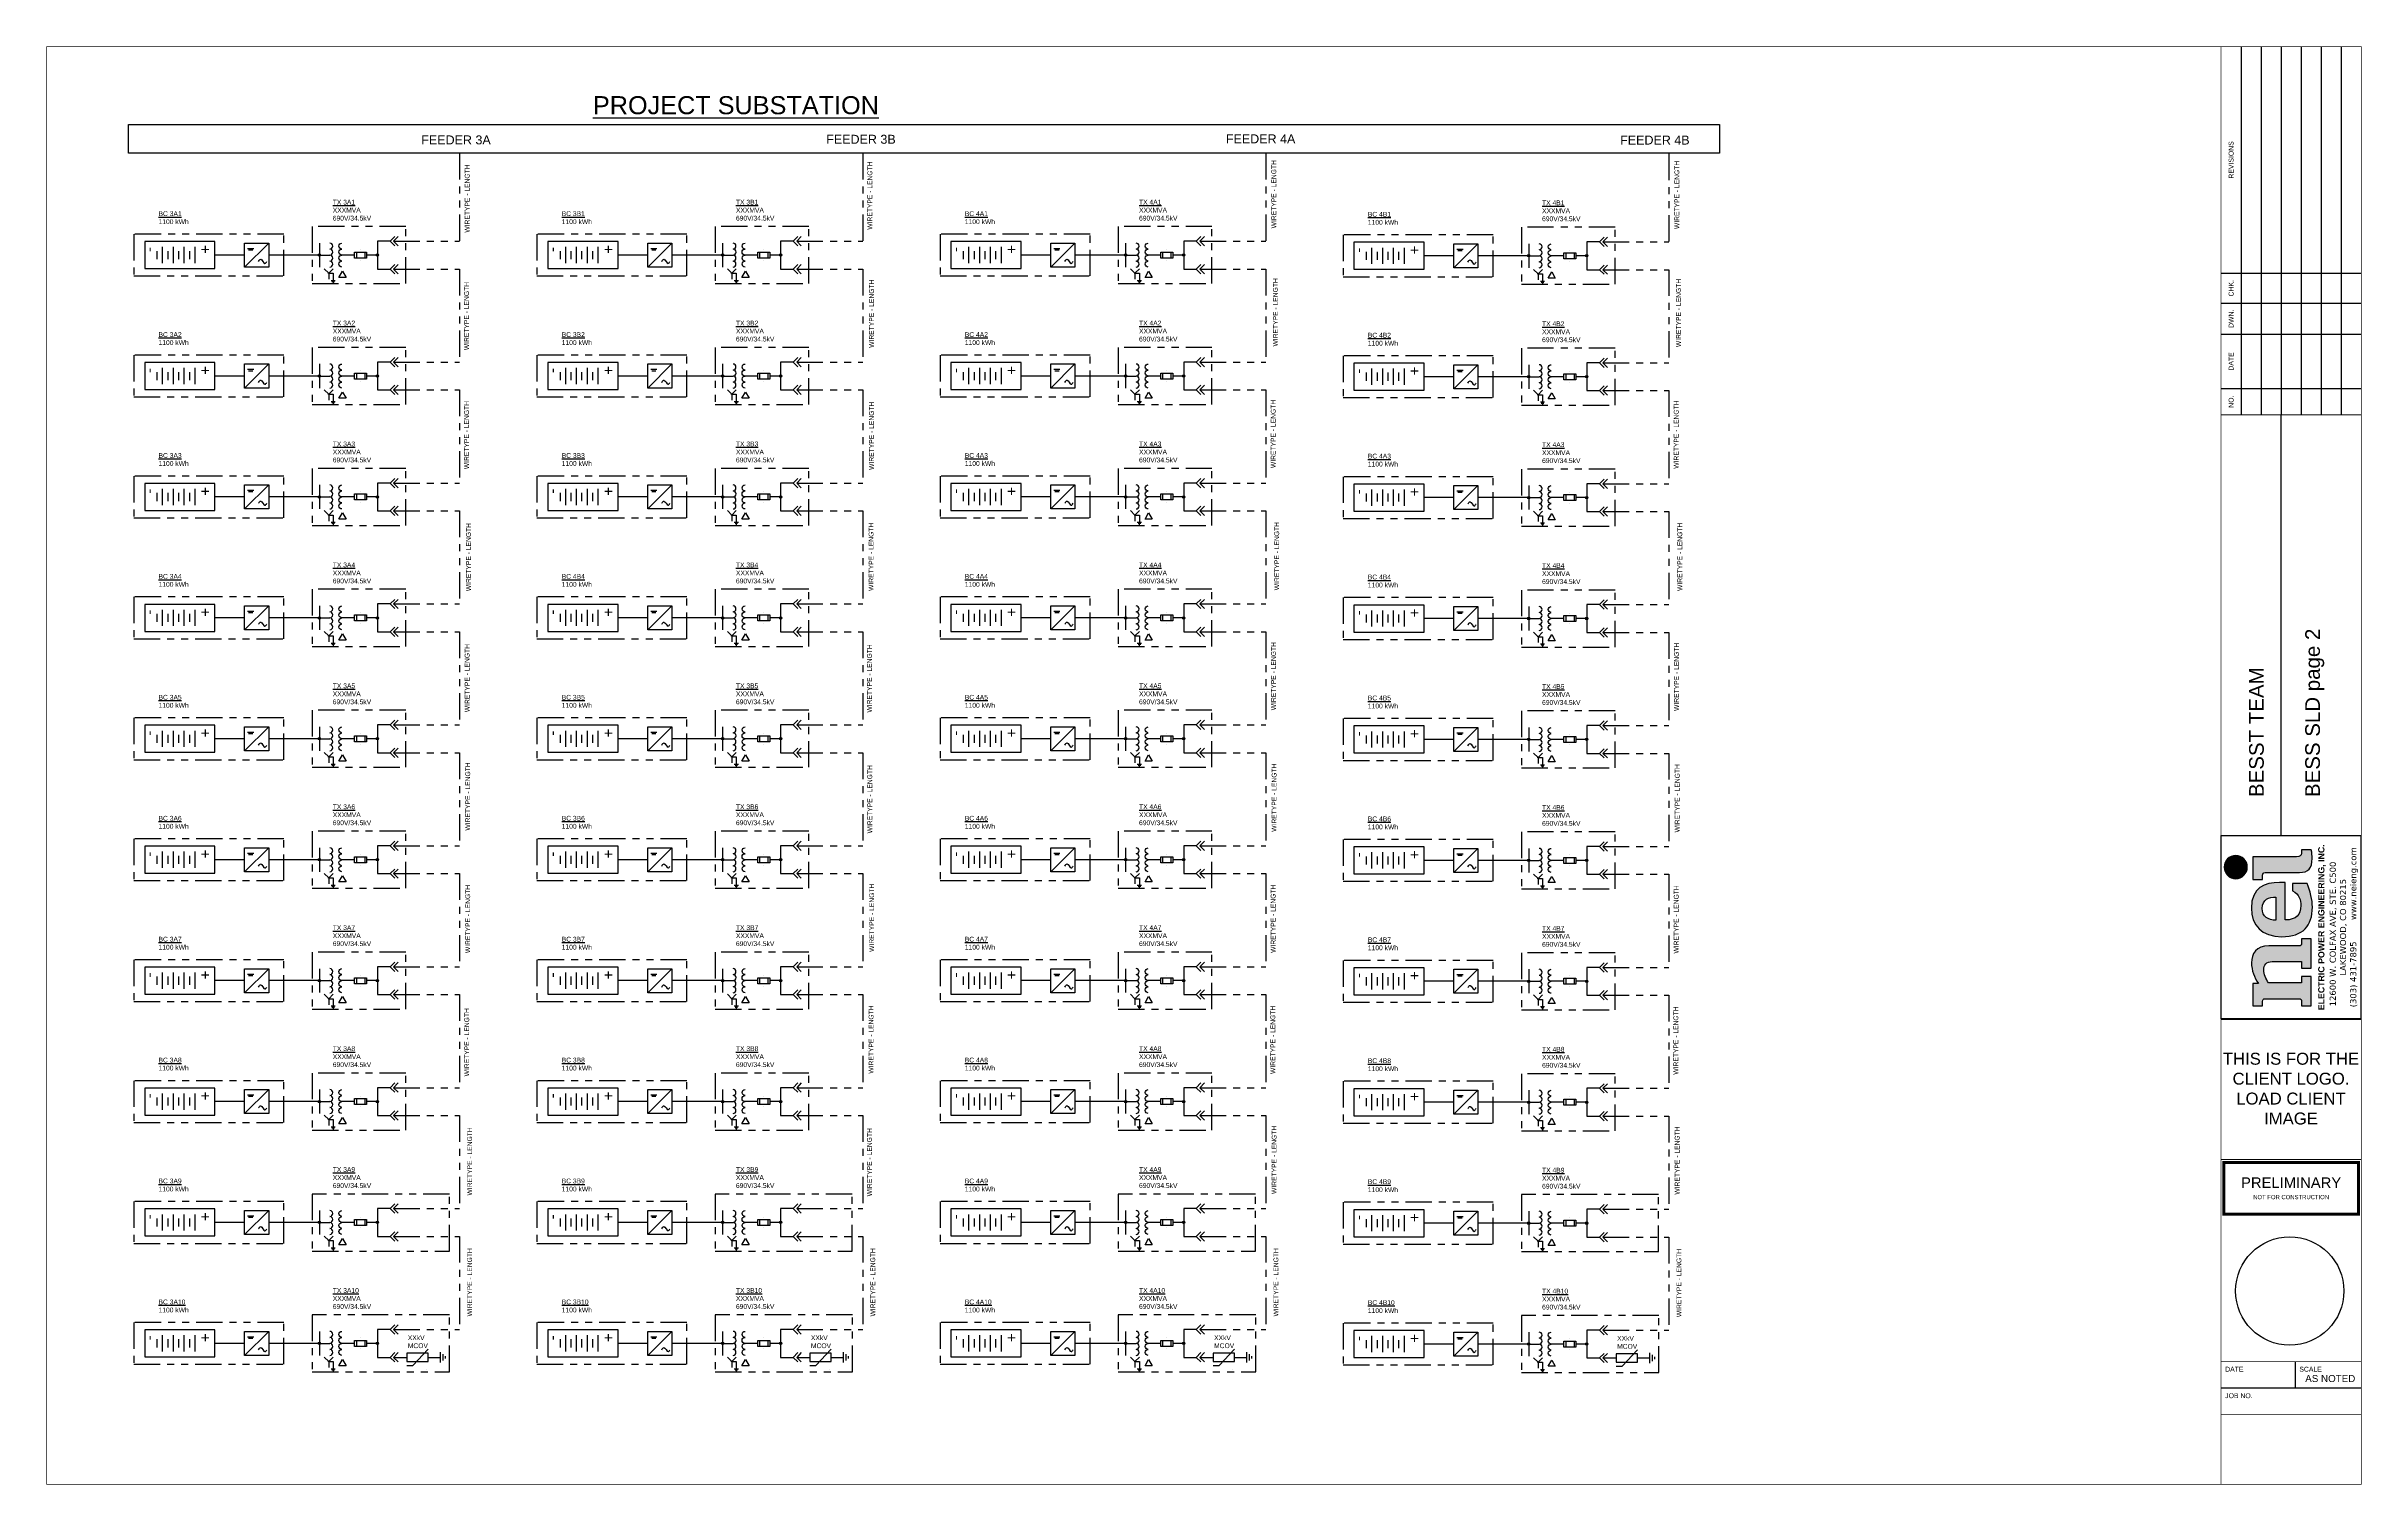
# Paper-space layout 'BESS SLD pg 2' of a CAD drawing. Extents: x -11.2 to 21.8, y -6 to 14.5.
import ezdxf
from ezdxf.enums import TextEntityAlignment as Align

# ---------------------------------------------------------------- set-up
doc = ezdxf.new("R2010")
doc.units = 0
doc.header["$MEASUREMENT"] = 0
doc.linetypes.add('PHANTOM4', pattern=[0.6875, 0.3125, 0.0625, -0.0625, 0.0625, -0.0625, 0.0625, -0.0625])
for name, color, linetype in [('E-HVMV-EQUP', 91, 'Continuous'), ('E-LV-EQUP', 211, 'Continuous'), ('E-OL-CDCTR', 31, 'Continuous'), ('E-OL-EQUP', 91, 'Continuous'), ('E-SYMB', 1, 'Continuous'), ('G-ANNO-STMP', 2, 'Continuous'), ('G-ANNO-TEXT', 1, 'Continuous'), ('G-ANNO-TTBL', 1, 'Continuous')]:
    doc.layers.add(name, color=color, linetype=linetype)
doc.layers.add('G-NPLT', color=67, linetype='Continuous', plot=False)
doc.styles.add('NEI-A', font='arial.ttf')
doc.styles.get("Standard").update_dxf_attribs({"font": 'arial.ttf'})

# ---------------------------------------------------------------- blocks, each defined once
blk = doc.blocks.new('*U33')
at = {"layer": 'E-LV-EQUP', "color": 0}
for points in [[(-0.075, 0), (0.075, 0)], [(-0.075, -0.1), (0.075, -0.1)], [(-0.075, -0.2), (0.075, -0.2)], [(-0.0375, -0.05), (0.0375, -0.05)], [(-0.0375, -0.15), (0.0375, -0.15)], [(-0.075, -0.3), (0.075, -0.3)], [(-0.0375, -0.25), (0.0375, -0.25)], [(-0.0375, -0.35), (0.0375, -0.35)]]:
    blk.add_lwpolyline(points, dxfattribs=at)
blk = doc.blocks.new('*U82')
blk.add_lwpolyline([(-0.281, 0.413), (0.281, 0.413), (0.281, -1.049), (-0.281, -1.049)], close=True)
at = {"xscale": 2.25, "yscale": 2.25, "zscale": 2.25}
blk.add_blockref('*U33', (0, 0), dxfattribs=at)
at = {"style": 'NEI-A'}
for s, p in [('+', (0.118, 0.216)), ('-', (0.118, -0.909))]:
    blk.add_text(s, height=0.225, dxfattribs=at).set_placement(p, align=Align.MIDDLE_CENTER)
at = {"layer": 'G-ANNO-TEXT', "lineweight": 30, "flags": 104}
blk.add_attdef('1-LINE_BESS_INFORMATION', text='', height=0.225, dxfattribs=at).set_placement((0.394, -0.337), align=Align.MIDDLE_LEFT)
blk = doc.blocks.new('CONNECTION')
h = blk.add_hatch(color=0)
edge = h.paths.add_edge_path()
edge.add_arc((0, 0), 0.025, 0, 360)
at = {"color": 0}
blk.add_circle((0, 0), 0.025, dxfattribs=at)
blk = doc.blocks.new('1-LINE - FUSE')
at = {"layer": 'Defpoints', "color": 2}
for p, q in [((-0.113, 0.125), (-0.113, 0.125)), ((0.113, 0.125), (0.113, 0.125))]:
    blk.add_line(p, q, dxfattribs=at)
at = {"layer": 'E-HVMV-EQUP', "color": 0}
for p, q in [((-0.062, 0.212), (0.063, 0.212)), ((-0.062, 0.038), (0.063, 0.038))]:
    blk.add_line(p, q, dxfattribs=at)
blk.add_lwpolyline([(0.063, 0), (-0.062, 0), (-0.062, 0.25), (0.063, 0.25)], close=True, dxfattribs=at)
blk = doc.blocks.new('*U57')
at = {"layer": 'E-HVMV-EQUP', "color": 0}
for points in [[(0.25, 0, -0.96927), (0.125, 0, -0.96927), (0, 0, -0.987011), (-0.125, 0, -0.96927), (-0.25, 0)], [(0.25, -0.25, 0.96927), (0.125, -0.25, 0.96927), (0, -0.25, 0.987011), (-0.125, -0.25, 0.96927), (-0.25, -0.25)]]:
    blk.add_lwpolyline(points, format="xyb", dxfattribs=at)
blk = doc.blocks.new('*U51')
at = {"layer": 'G-ANNO-TEXT'}
blk.add_lwpolyline([(0.075, 0.13), (0.15, 0), (0, 0)], close=True, dxfattribs=at)
blk = doc.blocks.new('SCHEMATIC - CONNECTION DOT')
h = blk.add_hatch(color=0)
edge = h.paths.add_edge_path()
edge.add_arc((0, 0), 0.025, 0, 360)
at = {"color": 0}
blk.add_circle((0, 0), 0.025, dxfattribs=at)
blk = doc.blocks.new('*U47')
at = {"color": 0}
for points in [[(0, 0), (0, -0.204)], [(-0.06, -0.204), (0.06, -0.204)], [(-0.036, -0.234), (0.036, -0.234)], [(-0.015, -0.263), (0.015, -0.263)]]:
    blk.add_lwpolyline(points, dxfattribs=at)
blk = doc.blocks.new('*U56')
at = {"layer": 'G-ANNO-TEXT'}
for q in [(0.093, 0.093), (0.094, 0)]:
    blk.add_line((0, 0), q, dxfattribs=at)
blk.add_lwpolyline([(-0.093, 0.093), (0, 0), (0, -0.124)], dxfattribs=at)
blk.add_circle((0, 0), 0.00678, dxfattribs=at)
at = {"layer": 'G-ANNO-TEXT', "xscale": 0.7346515356066922, "yscale": 0.7346515356066922, "zscale": 0.7346515356066922}
blk.add_blockref('*U47', (0.094, 0), dxfattribs=at)
blk = doc.blocks.new('*U81')
at = {"color": 0}
for p, q in [((-0.25, -0.5), (0.25, 0)), ((-0.188, -0.111), (-0.062, -0.111)), ((-0.168, -0.139), (-0.082, -0.139))]:
    blk.add_line(p, q, dxfattribs=at)
blk.add_lwpolyline([(0.25, -0.5), (-0.25, -0.5), (-0.25, 0), (0.25, 0)], close=True, dxfattribs=at)
blk.add_spline([(0.039, -0.382), (0.085, -0.336), (0.172, -0.422), (0.211, -0.382)], degree=3, dxfattribs=at)
blk = doc.blocks.new('*U30')
at = {"color": 0}
for points in [[(0, 0), (0, -0.144)], [(-0.06, -0.144), (0.06, -0.144)], [(-0.036, -0.174), (0.036, -0.174)], [(-0.015, -0.203), (0.015, -0.203)]]:
    blk.add_lwpolyline(points, dxfattribs=at)
blk = doc.blocks.new('*U53')
at = {"color": 0}
for p in [(0, 0), (0.25, 0)]:
    blk.add_point(p, dxfattribs=at)
at = {"layer": 'Defpoints', "color": 2}
for p, q in [((0.226, 0.146), (0.226, 0.146)), ((0.226, -0.146), (0.226, -0.146)), ((0.503, 0), (0.503, 0))]:
    blk.add_line(p, q, dxfattribs=at)
at = {"layer": 'E-HVMV-EQUP', "color": 0}
blk.add_lwpolyline([(0, -0.096), (0.069, -0.096), (0.25, 0.096)], dxfattribs=at)
blk.add_lwpolyline([(0, 0.05), (0, -0.05), (0.25, -0.05), (0.25, 0.05)], close=True, dxfattribs=at)
at = {"rotation": 90.00000000000077}
blk.add_blockref('*U30', (0.25, 0), dxfattribs=at)
blk = doc.blocks.new('nei-logo new')
at = {"layer": 'G-ANNO-TTBL', "true_color": 0xbd3b4b}
h = blk.add_hatch(color=15, dxfattribs=at)
h.dxf.hatch_style = 2
edge = h.paths.add_edge_path()
edge.add_spline(control_points=[(0.695, 0.79), (0.695, 0.882), (0.77, 0.956), (0.861, 0.956), (0.953, 0.956), (1.027, 0.882), (1.027, 0.79), (1.027, 0.699), (0.953, 0.624), (0.861, 0.624), (0.77, 0.624), (0.695, 0.699), (0.695, 0.79)], knot_values=[0, 0, 0, 0, 1, 1, 1, 2, 2, 2, 3, 3, 3, 4, 4, 4, 4], degree=3, periodic=0)
h = blk.add_hatch(color=15, dxfattribs=at)
h.dxf.hatch_style = 2
edge = h.paths.add_edge_path()
edge.add_spline(control_points=[(-0.266, -0.114), (-0.266, -0.146), (-0.252, -0.151), (-0.228, -0.151), (-0.228, -0.151), (-0.165, -0.151), (-0.165, -0.151), (-0.165, -0.151), (-0.165, -0.288), (-0.165, -0.288), (-0.165, -0.288), (-0.584, -0.288), (-0.584, -0.288), (-0.584, -0.288), (-0.584, -0.151), (-0.584, -0.151), (-0.584, -0.151), (-0.492, -0.151), (-0.492, -0.151), (-0.492, -0.151), (-0.492, 0.269), (-0.492, 0.269), (-0.492, 0.353), (-0.535, 0.389), (-0.611, 0.389), (-0.666, 0.389), (-0.743, 0.356), (-0.796, 0.321), (-0.796, 0.321), (-0.796, -0.151), (-0.796, -0.151), (-0.796, -0.151), (-0.704, -0.151), (-0.704, -0.151), (-0.704, -0.151), (-0.704, -0.288), (-0.704, -0.288), (-0.704, -0.288), (-1.123, -0.288), (-1.123, -0.288), (-1.123, -0.288), (-1.123, -0.151), (-1.123, -0.151), (-1.123, -0.151), (-1.062, -0.151), (-1.062, -0.151), (-1.036, -0.151), (-1.022, -0.146), (-1.022, -0.114), (-1.022, -0.114), (-1.022, 0.367), (-1.022, 0.367), (-1.022, 0.399), (-1.036, 0.405), (-1.062, 0.405), (-1.062, 0.405), (-1.123, 0.405), (-1.123, 0.405), (-1.123, 0.405), (-1.123, 0.544), (-1.123, 0.544), (-1.123, 0.544), (-0.805, 0.544), (-0.805, 0.544), (-0.805, 0.544), (-0.805, 0.465), (-0.805, 0.465), (-0.718, 0.524), (-0.616, 0.564), (-0.509, 0.564), (-0.38, 0.564), (-0.266, 0.497), (-0.266, 0.315), (-0.266, 0.315), (-0.266, -0.114), (-0.266, -0.114)], knot_values=[0, 0, 0, 0, 1, 1, 1, 2, 2, 2, 3, 3, 3, 4, 4, 4, 5, 5, 5, 6, 6, 6, 7, 7, 7, 8, 8, 8, 9, 9, 9, 10, 10, 10, 11, 11, 11, 12, 12, 12, 13, 13, 13, 14, 14, 14, 15, 15, 15, 16, 16, 16, 17, 17, 17, 18, 18, 18, 19, 19, 19, 20, 20, 20, 21, 21, 21, 22, 22, 22, 23, 23, 23, 24, 24, 24, 25, 25, 25, 25], degree=3, periodic=0)
h = blk.add_hatch(color=15, dxfattribs=at)
h.dxf.hatch_style = 2
edge = h.paths.add_edge_path()
edge.add_spline(control_points=[(-0.135, 0.13), (-0.135, 0.419), (0.029, 0.566), (0.276, 0.566), (0.57, 0.566), (0.641, 0.373), (0.641, 0.165), (0.641, 0.165), (0.641, 0.081), (0.641, 0.081), (0.641, 0.081), (0.105, 0.081), (0.105, 0.081), (0.107, -0.076), (0.175, -0.142), (0.314, -0.142), (0.383, -0.142), (0.479, -0.123), (0.522, -0.023), (0.522, -0.023), (0.625, -0.023), (0.625, -0.023), (0.625, -0.023), (0.625, -0.232), (0.625, -0.232), (0.528, -0.279), (0.382, -0.307), (0.291, -0.307), (0.019, -0.307), (-0.135, -0.172), (-0.135, 0.13)], knot_values=[0, 0, 0, 0, 1, 1, 1, 2, 2, 2, 3, 3, 3, 4, 4, 4, 5, 5, 5, 6, 6, 6, 7, 7, 7, 8, 8, 8, 9, 9, 9, 10, 10, 10, 10], degree=3, periodic=0)
edge = h.paths.add_edge_path()
edge.add_spline(control_points=[(0.431, 0.214), (0.431, 0.311), (0.403, 0.411), (0.27, 0.411), (0.152, 0.411), (0.102, 0.324), (0.102, 0.214), (0.102, 0.214), (0.431, 0.214), (0.431, 0.214)], knot_values=[0, 0, 0, 0, 1, 1, 1, 2, 2, 2, 3, 3, 3, 3], degree=3, periodic=0)
h = blk.add_hatch(color=15, dxfattribs=at)
h.dxf.hatch_style = 2
edge = h.paths.add_edge_path()
edge.add_spline(control_points=[(1.062, -0.151), (1.062, -0.151), (1.111, -0.151), (1.111, -0.151), (1.111, -0.151), (1.111, -0.291), (1.111, -0.291), (1.065, -0.301), (1.024, -0.304), (0.987, -0.304), (0.845, -0.304), (0.784, -0.25), (0.784, -0.122), (0.784, -0.122), (0.784, 0.367), (0.784, 0.367), (0.784, 0.399), (0.771, 0.405), (0.744, 0.405), (0.744, 0.405), (0.684, 0.405), (0.684, 0.405), (0.684, 0.405), (0.684, 0.544), (0.684, 0.544), (0.684, 0.544), (1.01, 0.544), (1.01, 0.544), (1.01, 0.544), (1.01, -0.082), (1.01, -0.082), (1.01, -0.125), (1.022, -0.151), (1.062, -0.151)], knot_values=[0, 0, 0, 0, 1, 1, 1, 2, 2, 2, 3, 3, 3, 4, 4, 4, 5, 5, 5, 6, 6, 6, 7, 7, 7, 8, 8, 8, 9, 9, 9, 10, 10, 10, 11, 11, 11, 11], degree=3, periodic=0)
at = {"layer": 'Defpoints'}
blk.add_lwpolyline([(1.312, 1), (1.312, -1), (-1.312, -1), (-1.312, 1)], close=True, dxfattribs=at)
at = {"layer": 'G-ANNO-TTBL', "color": 15, "true_color": 0xbd3b4b}
for points, knots in [([(0.695, 0.79), (0.695, 0.882), (0.77, 0.956), (0.861, 0.956), (0.953, 0.956), (1.027, 0.882), (1.027, 0.79), (1.027, 0.699), (0.953, 0.624), (0.861, 0.624), (0.77, 0.624), (0.695, 0.699), (0.695, 0.79)], [0, 0, 0, 0, 1, 1, 1, 2, 2, 2, 3, 3, 3, 4, 4, 4, 4]), ([(-0.266, -0.114), (-0.266, -0.146), (-0.252, -0.151), (-0.228, -0.151), (-0.228, -0.151), (-0.165, -0.151), (-0.165, -0.151), (-0.165, -0.151), (-0.165, -0.288), (-0.165, -0.288), (-0.165, -0.288), (-0.584, -0.288), (-0.584, -0.288), (-0.584, -0.288), (-0.584, -0.151), (-0.584, -0.151), (-0.584, -0.151), (-0.492, -0.151), (-0.492, -0.151), (-0.492, -0.151), (-0.492, 0.269), (-0.492, 0.269), (-0.492, 0.353), (-0.535, 0.389), (-0.611, 0.389), (-0.666, 0.389), (-0.743, 0.356), (-0.796, 0.321), (-0.796, 0.321), (-0.796, -0.151), (-0.796, -0.151), (-0.796, -0.151), (-0.704, -0.151), (-0.704, -0.151), (-0.704, -0.151), (-0.704, -0.288), (-0.704, -0.288), (-0.704, -0.288), (-1.123, -0.288), (-1.123, -0.288), (-1.123, -0.288), (-1.123, -0.151), (-1.123, -0.151), (-1.123, -0.151), (-1.062, -0.151), (-1.062, -0.151), (-1.036, -0.151), (-1.022, -0.146), (-1.022, -0.114), (-1.022, -0.114), (-1.022, 0.367), (-1.022, 0.367), (-1.022, 0.399), (-1.036, 0.405), (-1.062, 0.405), (-1.062, 0.405), (-1.123, 0.405), (-1.123, 0.405), (-1.123, 0.405), (-1.123, 0.544), (-1.123, 0.544), (-1.123, 0.544), (-0.805, 0.544), (-0.805, 0.544), (-0.805, 0.544), (-0.805, 0.465), (-0.805, 0.465), (-0.718, 0.524), (-0.616, 0.564), (-0.509, 0.564), (-0.38, 0.564), (-0.266, 0.497), (-0.266, 0.315), (-0.266, 0.315), (-0.266, -0.114), (-0.266, -0.114)], [0, 0, 0, 0, 1, 1, 1, 2, 2, 2, 3, 3, 3, 4, 4, 4, 5, 5, 5, 6, 6, 6, 7, 7, 7, 8, 8, 8, 9, 9, 9, 10, 10, 10, 11, 11, 11, 12, 12, 12, 13, 13, 13, 14, 14, 14, 15, 15, 15, 16, 16, 16, 17, 17, 17, 18, 18, 18, 19, 19, 19, 20, 20, 20, 21, 21, 21, 22, 22, 22, 23, 23, 23, 24, 24, 24, 25, 25, 25, 25]), ([(-0.135, 0.13), (-0.135, 0.419), (0.029, 0.566), (0.276, 0.566), (0.57, 0.566), (0.641, 0.373), (0.641, 0.165), (0.641, 0.165), (0.641, 0.081), (0.641, 0.081), (0.641, 0.081), (0.105, 0.081), (0.105, 0.081), (0.107, -0.076), (0.175, -0.142), (0.314, -0.142), (0.383, -0.142), (0.479, -0.123), (0.522, -0.023), (0.522, -0.023), (0.625, -0.023), (0.625, -0.023), (0.625, -0.023), (0.625, -0.232), (0.625, -0.232), (0.528, -0.279), (0.382, -0.307), (0.291, -0.307), (0.019, -0.307), (-0.135, -0.172), (-0.135, 0.13)], [0, 0, 0, 0, 1, 1, 1, 2, 2, 2, 3, 3, 3, 4, 4, 4, 5, 5, 5, 6, 6, 6, 7, 7, 7, 8, 8, 8, 9, 9, 9, 10, 10, 10, 10]), ([(0.431, 0.214), (0.431, 0.311), (0.403, 0.411), (0.27, 0.411), (0.152, 0.411), (0.102, 0.324), (0.102, 0.214), (0.102, 0.214), (0.431, 0.214), (0.431, 0.214)], [0, 0, 0, 0, 1, 1, 1, 2, 2, 2, 3, 3, 3, 3]), ([(1.062, -0.151), (1.062, -0.151), (1.111, -0.151), (1.111, -0.151), (1.111, -0.151), (1.111, -0.291), (1.111, -0.291), (1.065, -0.301), (1.024, -0.304), (0.987, -0.304), (0.845, -0.304), (0.784, -0.25), (0.784, -0.122), (0.784, -0.122), (0.784, 0.367), (0.784, 0.367), (0.784, 0.399), (0.771, 0.405), (0.744, 0.405), (0.744, 0.405), (0.684, 0.405), (0.684, 0.405), (0.684, 0.405), (0.684, 0.544), (0.684, 0.544), (0.684, 0.544), (1.01, 0.544), (1.01, 0.544), (1.01, 0.544), (1.01, -0.082), (1.01, -0.082), (1.01, -0.125), (1.022, -0.151), (1.062, -0.151)], [0, 0, 0, 0, 1, 1, 1, 2, 2, 2, 3, 3, 3, 4, 4, 4, 5, 5, 5, 6, 6, 6, 7, 7, 7, 8, 8, 8, 9, 9, 9, 10, 10, 10, 11, 11, 11, 11])]:
    blk.add_open_spline(points, degree=3, knots=knots, dxfattribs=at)
at = {"color": 7, "insert": (0, -0.39), "char_height": 0.08785, "attachment_point": 2}
blk.add_mtext_dynamic_manual_height_columns('\\pxsm1.1,t29;{\\fArial|b1|i0|c0|p34;\\H1.02447x;ELECTRIC POWER ENGINEERING, INC.\\fVerdana|b0|i0|c0|p34;\\H0.97611x;\\W1.05;\\P\\psm1,qc;\\W1;12600 W. COLFAX AVE, STE. C500      LAKEWOOD, CO 80215\\P\\ptz;(303) 431-7895        www.neieng.com}', width=2.59625, gutter_width=1, heights=[0], dxfattribs=at)
blk = doc.blocks.new('*U119')
at = {"layer": 'G-ANNO-STMP', "const_width": 0.0938}
blk.add_lwpolyline([(-2.092, 1.598), (2.092, 1.598), (2.092, 0), (-2.092, 0)], close=True, dxfattribs=at)
at = {"layer": 'G-ANNO-STMP', "insert": (0, 0.799), "char_height": 0.13125, "width": 3.79964, "attachment_point": 5, "style": 'NEI-A'}
blk.add_mtext('{\\H2.5x;PRELIMINARY\\P}NOT FOR CONSTRUCTION', dxfattribs=at)

psp = doc.layouts.new('BESS SLD pg 2')

# ---------------------------------------------------------------- linework, layer by layer
at = {"color": 240, "true_color": 0xed1f24}
psp.add_lwpolyline([(-10.035, 13.388), (12.649, 13.388), (12.649, 12.983), (-10.035, 12.983)], close=True, dxfattribs=at)
at = {"layer": 'E-OL-CDCTR'}
for p, q in [((-7.312, 11.699), (-7.312, 11.356)), ((-1.564, 11.699), (-1.564, 11.356)), ((4.183, 11.699), (4.183, 11.356)), ((9.93, 11.689), (9.93, 11.347)), ((-7.312, 11.528), (-8.034, 11.528)), ((-7.312, 11.528), (-7.162, 11.528)), ((-6.484, 11.528), (-6.639, 11.528)), ((-1.564, 11.528), (-2.287, 11.528)), ((-1.564, 11.528), (-1.415, 11.528)), ((-0.737, 11.528), (-0.892, 11.528)), ((4.183, 11.528), (3.46, 11.528)), ((4.183, 11.528), (4.333, 11.528)), ((5.011, 11.528), (4.856, 11.528)), ((9.93, 11.518), (9.207, 11.518)), ((9.93, 11.518), (10.079, 11.518)), ((10.757, 11.518), (10.602, 11.518)), ((-7.312, 9.975), (-7.312, 9.632)), ((-1.564, 9.975), (-1.564, 9.632)), ((4.183, 9.975), (4.183, 9.632)), ((9.93, 9.965), (9.93, 9.623)), ((-7.312, 9.803), (-8.034, 9.803)), ((-7.312, 9.803), (-7.162, 9.803)), ((-6.484, 9.803), (-6.639, 9.803)), ((-1.564, 9.803), (-2.287, 9.803)), ((-1.564, 9.803), (-1.415, 9.803)), ((-0.737, 9.803), (-0.892, 9.803)), ((4.183, 9.803), (3.46, 9.803)), ((4.183, 9.803), (4.333, 9.803)), ((5.011, 9.803), (4.856, 9.803)), ((9.93, 9.794), (9.207, 9.794)), ((9.93, 9.794), (10.079, 9.794)), ((10.757, 9.794), (10.602, 9.794)), ((-7.312, 8.079), (-8.034, 8.079)), ((-7.312, 8.25), (-7.312, 7.908)), ((-7.312, 8.079), (-7.162, 8.079)), ((-6.484, 8.079), (-6.639, 8.079)), ((-1.564, 8.079), (-2.287, 8.079)), ((-1.564, 8.25), (-1.564, 7.908)), ((-1.564, 8.079), (-1.415, 8.079)), ((-0.737, 8.079), (-0.892, 8.079)), ((4.183, 8.079), (3.46, 8.079)), ((4.183, 8.25), (4.183, 7.908)), ((4.183, 8.079), (4.333, 8.079)), ((5.011, 8.079), (4.856, 8.079)), ((9.93, 8.07), (9.207, 8.07)), ((9.93, 8.241), (9.93, 7.899)), ((9.93, 8.07), (10.079, 8.07)), ((10.757, 8.07), (10.602, 8.07)), ((-7.312, 6.355), (-8.034, 6.355)), ((-7.312, 6.526), (-7.312, 6.184)), ((-7.312, 6.355), (-7.162, 6.355)), ((-6.484, 6.355), (-6.639, 6.355)), ((-1.564, 6.355), (-2.287, 6.355)), ((-1.564, 6.526), (-1.564, 6.184)), ((-1.564, 6.355), (-1.415, 6.355)), ((-0.737, 6.355), (-0.892, 6.355)), ((4.183, 6.355), (3.46, 6.355)), ((4.183, 6.526), (4.183, 6.184)), ((4.183, 6.355), (4.333, 6.355)), ((5.011, 6.355), (4.856, 6.355)), ((9.93, 6.346), (9.207, 6.346)), ((9.93, 6.517), (9.93, 6.174)), ((9.93, 6.346), (10.079, 6.346)), ((10.757, 6.346), (10.602, 6.346)), ((-7.312, 4.631), (-8.034, 4.631)), ((-7.312, 4.802), (-7.312, 4.459)), ((-7.312, 4.631), (-7.162, 4.631)), ((-6.484, 4.631), (-6.639, 4.631)), ((-1.564, 4.631), (-2.287, 4.631)), ((-1.564, 4.802), (-1.564, 4.459)), ((-1.564, 4.631), (-1.415, 4.631)), ((-0.737, 4.631), (-0.892, 4.631)), ((4.183, 4.631), (3.46, 4.631)), ((4.183, 4.802), (4.183, 4.459)), ((4.183, 4.631), (4.333, 4.631)), ((5.011, 4.631), (4.856, 4.631)), ((9.93, 4.793), (9.93, 4.45)), ((9.93, 4.621), (9.207, 4.621)), ((9.93, 4.621), (10.079, 4.621)), ((10.757, 4.621), (10.602, 4.621)), ((-7.312, 3.078), (-7.312, 2.735)), ((-1.564, 3.078), (-1.564, 2.735)), ((4.183, 3.078), (4.183, 2.735)), ((9.93, 3.068), (9.93, 2.726)), ((-7.312, 2.906), (-8.034, 2.906)), ((-7.312, 2.906), (-7.162, 2.906)), ((-6.484, 2.906), (-6.639, 2.906)), ((-1.564, 2.906), (-2.287, 2.906)), ((-1.564, 2.906), (-1.415, 2.906)), ((-0.737, 2.906), (-0.892, 2.906)), ((4.183, 2.906), (3.46, 2.906)), ((4.183, 2.906), (4.333, 2.906)), ((5.011, 2.906), (4.856, 2.906)), ((9.93, 2.897), (9.207, 2.897)), ((9.93, 2.897), (10.079, 2.897)), ((10.757, 2.897), (10.602, 2.897)), ((-7.312, 1.353), (-7.312, 1.011)), ((-1.564, 1.353), (-1.564, 1.011)), ((4.183, 1.353), (4.183, 1.011)), ((9.93, 1.344), (9.93, 1.002)), ((-7.312, 1.182), (-8.034, 1.182)), ((-7.312, 1.182), (-7.162, 1.182)), ((-6.484, 1.182), (-6.639, 1.182)), ((-1.564, 1.182), (-2.287, 1.182)), ((-1.564, 1.182), (-1.415, 1.182)), ((-0.737, 1.182), (-0.892, 1.182)), ((4.183, 1.182), (3.46, 1.182)), ((4.183, 1.182), (4.333, 1.182)), ((5.011, 1.182), (4.856, 1.182)), ((9.93, 1.173), (9.207, 1.173)), ((9.93, 1.173), (10.079, 1.173)), ((10.757, 1.173), (10.602, 1.173)), ((-7.312, -0.542), (-8.034, -0.542)), ((-7.312, -0.371), (-7.312, -0.713)), ((-7.312, -0.542), (-7.162, -0.542)), ((-6.484, -0.542), (-6.639, -0.542)), ((-1.564, -0.542), (-2.287, -0.542)), ((-1.564, -0.371), (-1.564, -0.713)), ((-1.564, -0.542), (-1.415, -0.542)), ((-0.737, -0.542), (-0.892, -0.542)), ((4.183, -0.542), (3.46, -0.542)), ((4.183, -0.371), (4.183, -0.713)), ((4.183, -0.542), (4.333, -0.542)), ((5.011, -0.542), (4.856, -0.542)), ((9.93, -0.551), (9.207, -0.551)), ((9.93, -0.38), (9.93, -0.723)), ((9.93, -0.551), (10.079, -0.551)), ((10.757, -0.551), (10.602, -0.551)), ((-7.312, -2.266), (-8.034, -2.266)), ((-7.312, -2.095), (-7.312, -2.437)), ((-7.312, -2.266), (-7.162, -2.266)), ((-6.484, -2.266), (-6.639, -2.266)), ((-1.564, -2.266), (-2.287, -2.266)), ((-1.564, -2.095), (-1.564, -2.437)), ((-1.564, -2.266), (-1.415, -2.266)), ((-0.737, -2.266), (-0.892, -2.266)), ((4.183, -2.266), (3.46, -2.266)), ((4.183, -2.095), (4.183, -2.437)), ((4.183, -2.266), (4.333, -2.266)), ((5.011, -2.266), (4.856, -2.266)), ((9.93, -2.276), (9.207, -2.276)), ((9.93, -2.104), (9.93, -2.447)), ((9.93, -2.276), (10.079, -2.276)), ((10.757, -2.276), (10.602, -2.276)), ((-7.312, -3.819), (-7.312, -4.162)), ((-1.564, -3.819), (-1.564, -4.162)), ((4.183, -3.819), (4.183, -4.162)), ((9.93, -3.829), (9.93, -4.171)), ((-7.312, -3.99), (-8.034, -3.99)), ((-7.312, -3.99), (-7.162, -3.99)), ((-6.484, -3.99), (-6.639, -3.99)), ((-1.564, -3.99), (-2.287, -3.99)), ((-1.564, -3.99), (-1.415, -3.99)), ((-0.737, -3.99), (-0.892, -3.99)), ((4.183, -3.99), (3.46, -3.99)), ((4.183, -3.99), (4.333, -3.99)), ((5.011, -3.99), (4.856, -3.99)), ((9.93, -4), (9.207, -4)), ((9.93, -4), (10.079, -4)), ((10.757, -4), (10.602, -4))]:
    psp.add_line(p, q, dxfattribs=at)
for points in [[(-6.304, 11.726), (-6.484, 11.726), (-6.484, 11.329), (-6.304, 11.329)], [(-6.238, 11.792), (-6.304, 11.726), (-6.238, 11.66)], [(-6.188, 11.792), (-6.254, 11.726), (-6.188, 11.66)], [(-0.557, 11.726), (-0.737, 11.726), (-0.737, 11.329), (-0.557, 11.329)], [(-0.491, 11.792), (-0.557, 11.726), (-0.491, 11.66)], [(-0.441, 11.792), (-0.507, 11.726), (-0.441, 11.66)], [(5.19, 11.726), (5.011, 11.726), (5.011, 11.329), (5.19, 11.329)], [(5.257, 11.792), (5.19, 11.726), (5.257, 11.66)], [(5.307, 11.792), (5.241, 11.726), (5.307, 11.66)], [(10.937, 11.717), (10.757, 11.717), (10.757, 11.32), (10.937, 11.32)], [(11.003, 11.783), (10.937, 11.717), (11.003, 11.65)], [(11.053, 11.783), (10.987, 11.717), (11.053, 11.65)], [(-6.811, 11.528), (-6.991, 11.528)], [(-6.238, 11.396), (-6.304, 11.329), (-6.238, 11.263)], [(-6.188, 11.396), (-6.254, 11.329), (-6.188, 11.263)], [(-1.063, 11.528), (-1.243, 11.528)], [(-0.491, 11.396), (-0.557, 11.329), (-0.491, 11.263)], [(-0.441, 11.396), (-0.507, 11.329), (-0.441, 11.263)], [(4.684, 11.528), (4.504, 11.528)], [(5.257, 11.396), (5.19, 11.329), (5.257, 11.263)], [(5.307, 11.396), (5.241, 11.329), (5.307, 11.263)], [(10.431, 11.518), (10.25, 11.518)], [(11.003, 11.386), (10.937, 11.32), (11.003, 11.254)], [(11.053, 11.386), (10.987, 11.32), (11.053, 11.254)], [(-6.304, 10.002), (-6.484, 10.002), (-6.484, 9.605), (-6.304, 9.605)], [(-6.238, 10.068), (-6.304, 10.002), (-6.238, 9.935)], [(-6.188, 10.068), (-6.254, 10.002), (-6.188, 9.935)], [(-0.557, 10.002), (-0.737, 10.002), (-0.737, 9.605), (-0.557, 9.605)], [(-0.491, 10.068), (-0.557, 10.002), (-0.491, 9.935)], [(-0.441, 10.068), (-0.507, 10.002), (-0.441, 9.935)], [(5.19, 10.002), (5.011, 10.002), (5.011, 9.605), (5.19, 9.605)], [(5.257, 10.068), (5.19, 10.002), (5.257, 9.935)], [(5.307, 10.068), (5.241, 10.002), (5.307, 9.935)], [(10.937, 9.992), (10.757, 9.992), (10.757, 9.596), (10.937, 9.596)], [(11.003, 10.059), (10.937, 9.992), (11.003, 9.926)], [(11.053, 10.059), (10.987, 9.992), (11.053, 9.926)], [(-6.811, 9.803), (-6.991, 9.803)], [(-6.238, 9.671), (-6.304, 9.605), (-6.238, 9.539)], [(-6.188, 9.671), (-6.254, 9.605), (-6.188, 9.539)], [(-1.063, 9.803), (-1.243, 9.803)], [(-0.491, 9.671), (-0.557, 9.605), (-0.491, 9.539)], [(-0.441, 9.671), (-0.507, 9.605), (-0.441, 9.539)], [(4.684, 9.803), (4.504, 9.803)], [(5.257, 9.671), (5.19, 9.605), (5.257, 9.539)], [(5.307, 9.671), (5.241, 9.605), (5.307, 9.539)], [(10.431, 9.794), (10.25, 9.794)], [(11.003, 9.662), (10.937, 9.596), (11.003, 9.529)], [(11.053, 9.662), (10.987, 9.596), (11.053, 9.53)], [(-6.304, 8.277), (-6.484, 8.277), (-6.484, 7.881), (-6.304, 7.881)], [(-6.238, 8.344), (-6.304, 8.277), (-6.238, 8.211)], [(-6.188, 8.344), (-6.254, 8.277), (-6.188, 8.211)], [(-0.557, 8.277), (-0.737, 8.277), (-0.737, 7.881), (-0.557, 7.881)], [(-0.491, 8.344), (-0.557, 8.277), (-0.491, 8.211)], [(-0.441, 8.344), (-0.507, 8.277), (-0.441, 8.211)], [(5.19, 8.277), (5.011, 8.277), (5.011, 7.881), (5.19, 7.881)], [(5.257, 8.344), (5.19, 8.277), (5.257, 8.211)], [(5.307, 8.344), (5.241, 8.277), (5.307, 8.211)], [(10.937, 8.268), (10.757, 8.268), (10.757, 7.872), (10.937, 7.872)], [(11.003, 8.334), (10.937, 8.268), (11.003, 8.202)], [(11.053, 8.334), (10.987, 8.268), (11.053, 8.202)], [(-6.811, 8.079), (-6.991, 8.079)], [(-6.238, 7.947), (-6.304, 7.881), (-6.238, 7.815)], [(-6.188, 7.947), (-6.254, 7.881), (-6.188, 7.815)], [(-1.063, 8.079), (-1.243, 8.079)], [(-0.491, 7.947), (-0.557, 7.881), (-0.491, 7.815)], [(-0.441, 7.947), (-0.507, 7.881), (-0.441, 7.815)], [(4.684, 8.079), (4.504, 8.079)], [(5.257, 7.947), (5.19, 7.881), (5.257, 7.815)], [(5.307, 7.947), (5.241, 7.881), (5.307, 7.815)], [(10.431, 8.07), (10.25, 8.07)], [(11.003, 7.938), (10.937, 7.872), (11.003, 7.805)], [(11.053, 7.938), (10.987, 7.872), (11.053, 7.805)], [(-6.238, 6.619), (-6.304, 6.553), (-6.238, 6.487)], [(-6.188, 6.619), (-6.254, 6.553), (-6.188, 6.487)], [(-0.491, 6.619), (-0.557, 6.553), (-0.491, 6.487)], [(-0.441, 6.619), (-0.507, 6.553), (-0.441, 6.487)], [(5.257, 6.619), (5.19, 6.553), (5.257, 6.487)], [(5.307, 6.619), (5.241, 6.553), (5.307, 6.487)], [(11.003, 6.61), (10.937, 6.544), (11.003, 6.478)], [(11.053, 6.61), (10.987, 6.544), (11.053, 6.478)], [(-6.811, 6.355), (-6.991, 6.355)], [(-6.304, 6.553), (-6.484, 6.553), (-6.484, 6.157), (-6.304, 6.157)], [(-1.063, 6.355), (-1.243, 6.355)], [(-0.557, 6.553), (-0.737, 6.553), (-0.737, 6.157), (-0.557, 6.157)], [(4.684, 6.355), (4.504, 6.355)], [(5.19, 6.553), (5.011, 6.553), (5.011, 6.157), (5.19, 6.157)], [(10.431, 6.346), (10.25, 6.346)], [(10.937, 6.544), (10.757, 6.544), (10.757, 6.147), (10.937, 6.147)], [(-6.238, 6.223), (-6.304, 6.157), (-6.238, 6.09)], [(-6.188, 6.223), (-6.254, 6.157), (-6.188, 6.091)], [(-0.491, 6.223), (-0.557, 6.157), (-0.491, 6.09)], [(-0.441, 6.223), (-0.507, 6.157), (-0.441, 6.091)], [(5.257, 6.223), (5.19, 6.157), (5.257, 6.09)], [(5.307, 6.223), (5.241, 6.157), (5.307, 6.091)], [(11.003, 6.214), (10.937, 6.147), (11.003, 6.081)], [(11.053, 6.214), (10.987, 6.147), (11.053, 6.081)], [(-6.811, 4.631), (-6.991, 4.631)], [(-6.304, 4.829), (-6.484, 4.829), (-6.484, 4.432), (-6.304, 4.432)], [(-6.238, 4.895), (-6.304, 4.829), (-6.238, 4.763)], [(-6.188, 4.895), (-6.254, 4.829), (-6.188, 4.763)], [(-1.063, 4.631), (-1.243, 4.631)], [(-0.557, 4.829), (-0.737, 4.829), (-0.737, 4.432), (-0.557, 4.432)], [(-0.491, 4.895), (-0.557, 4.829), (-0.491, 4.763)], [(-0.441, 4.895), (-0.507, 4.829), (-0.441, 4.763)], [(4.684, 4.631), (4.504, 4.631)], [(5.19, 4.829), (5.011, 4.829), (5.011, 4.432), (5.19, 4.432)], [(5.257, 4.895), (5.19, 4.829), (5.257, 4.763)], [(5.307, 4.895), (5.241, 4.829), (5.307, 4.763)], [(10.937, 4.82), (10.757, 4.82), (10.757, 4.423), (10.937, 4.423)], [(11.003, 4.886), (10.937, 4.82), (11.003, 4.753)], [(11.053, 4.886), (10.987, 4.82), (11.053, 4.754)], [(-6.238, 4.499), (-6.304, 4.432), (-6.238, 4.366)], [(-6.188, 4.499), (-6.254, 4.432), (-6.188, 4.366)], [(-0.491, 4.499), (-0.557, 4.432), (-0.491, 4.366)], [(-0.441, 4.499), (-0.507, 4.432), (-0.441, 4.366)], [(5.257, 4.499), (5.19, 4.432), (5.257, 4.366)], [(5.307, 4.499), (5.241, 4.432), (5.307, 4.366)], [(10.431, 4.621), (10.25, 4.621)], [(11.003, 4.489), (10.937, 4.423), (11.003, 4.357)], [(11.053, 4.489), (10.987, 4.423), (11.053, 4.357)], [(-6.304, 3.105), (-6.484, 3.105), (-6.484, 2.708), (-6.304, 2.708)], [(-6.238, 3.171), (-6.304, 3.105), (-6.238, 3.038)], [(-6.188, 3.171), (-6.254, 3.105), (-6.188, 3.039)], [(-0.557, 3.105), (-0.737, 3.105), (-0.737, 2.708), (-0.557, 2.708)], [(-0.491, 3.171), (-0.557, 3.105), (-0.491, 3.038)], [(-0.441, 3.171), (-0.507, 3.105), (-0.441, 3.039)], [(5.19, 3.105), (5.011, 3.105), (5.011, 2.708), (5.19, 2.708)], [(5.257, 3.171), (5.19, 3.105), (5.257, 3.038)], [(5.307, 3.171), (5.241, 3.105), (5.307, 3.039)], [(10.937, 3.095), (10.757, 3.095), (10.757, 2.699), (10.937, 2.699)], [(11.003, 3.162), (10.937, 3.095), (11.003, 3.029)], [(11.053, 3.162), (10.987, 3.095), (11.053, 3.029)], [(-6.811, 2.906), (-6.991, 2.906)], [(-6.238, 2.774), (-6.304, 2.708), (-6.238, 2.642)], [(-6.188, 2.774), (-6.254, 2.708), (-6.188, 2.642)], [(-1.063, 2.906), (-1.243, 2.906)], [(-0.491, 2.774), (-0.557, 2.708), (-0.491, 2.642)], [(-0.441, 2.774), (-0.507, 2.708), (-0.441, 2.642)], [(4.684, 2.906), (4.504, 2.906)], [(5.257, 2.774), (5.19, 2.708), (5.257, 2.642)], [(5.307, 2.774), (5.241, 2.708), (5.307, 2.642)], [(10.431, 2.897), (10.25, 2.897)], [(11.003, 2.765), (10.937, 2.699), (11.003, 2.633)], [(11.053, 2.765), (10.987, 2.699), (11.053, 2.633)], [(-6.304, 1.38), (-6.484, 1.38), (-6.484, 0.984), (-6.304, 0.984)], [(-6.238, 1.447), (-6.304, 1.38), (-6.238, 1.314)], [(-6.188, 1.447), (-6.254, 1.38), (-6.188, 1.314)], [(-0.557, 1.38), (-0.737, 1.38), (-0.737, 0.984), (-0.557, 0.984)], [(-0.491, 1.447), (-0.557, 1.38), (-0.491, 1.314)], [(-0.441, 1.447), (-0.507, 1.38), (-0.441, 1.314)], [(5.19, 1.38), (5.011, 1.38), (5.011, 0.984), (5.19, 0.984)], [(5.257, 1.447), (5.19, 1.38), (5.257, 1.314)], [(5.307, 1.447), (5.241, 1.38), (5.307, 1.314)], [(10.937, 1.371), (10.757, 1.371), (10.757, 0.975), (10.937, 0.975)], [(11.003, 1.437), (10.937, 1.371), (11.003, 1.305)], [(11.053, 1.437), (10.987, 1.371), (11.053, 1.305)], [(-6.811, 1.182), (-6.991, 1.182)], [(-6.238, 1.05), (-6.304, 0.984), (-6.238, 0.918)], [(-6.188, 1.05), (-6.254, 0.984), (-6.188, 0.918)], [(-1.063, 1.182), (-1.243, 1.182)], [(-0.491, 1.05), (-0.557, 0.984), (-0.491, 0.918)], [(-0.441, 1.05), (-0.507, 0.984), (-0.441, 0.918)], [(4.684, 1.182), (4.504, 1.182)], [(5.257, 1.05), (5.19, 0.984), (5.257, 0.918)], [(5.307, 1.05), (5.241, 0.984), (5.307, 0.918)], [(10.431, 1.173), (10.25, 1.173)], [(11.003, 1.041), (10.937, 0.975), (11.003, 0.908)], [(11.053, 1.041), (10.987, 0.975), (11.053, 0.909)], [(-6.238, -0.277), (-6.304, -0.344), (-6.238, -0.41)], [(-6.188, -0.277), (-6.254, -0.344), (-6.188, -0.41)], [(-0.491, -0.277), (-0.557, -0.344), (-0.491, -0.41)], [(-0.441, -0.277), (-0.507, -0.344), (-0.441, -0.41)], [(5.257, -0.277), (5.19, -0.344), (5.257, -0.41)], [(5.307, -0.277), (5.241, -0.344), (5.307, -0.41)], [(11.003, -0.287), (10.937, -0.353), (11.003, -0.419)], [(11.053, -0.287), (10.987, -0.353), (11.053, -0.419)], [(-6.811, -0.542), (-6.991, -0.542)], [(-6.304, -0.344), (-6.484, -0.344), (-6.484, -0.74), (-6.304, -0.74)], [(-1.063, -0.542), (-1.243, -0.542)], [(-0.557, -0.344), (-0.737, -0.344), (-0.737, -0.74), (-0.557, -0.74)], [(4.684, -0.542), (4.504, -0.542)], [(5.19, -0.344), (5.011, -0.344), (5.011, -0.74), (5.19, -0.74)], [(10.431, -0.551), (10.25, -0.551)], [(10.937, -0.353), (10.757, -0.353), (10.757, -0.75), (10.937, -0.75)], [(-6.238, -0.674), (-6.304, -0.74), (-6.238, -0.807)], [(-6.188, -0.674), (-6.254, -0.74), (-6.188, -0.806)], [(-0.491, -0.674), (-0.557, -0.74), (-0.491, -0.807)], [(-0.441, -0.674), (-0.507, -0.74), (-0.441, -0.806)], [(5.257, -0.674), (5.19, -0.74), (5.257, -0.807)], [(5.307, -0.674), (5.241, -0.74), (5.307, -0.806)], [(11.003, -0.683), (10.937, -0.75), (11.003, -0.816)], [(11.053, -0.683), (10.987, -0.75), (11.053, -0.816)], [(-6.811, -2.266), (-6.991, -2.266)], [(-6.304, -2.068), (-6.484, -2.068), (-6.484, -2.464), (-6.304, -2.464)], [(-6.238, -2.002), (-6.304, -2.068), (-6.238, -2.134)], [(-6.188, -2.002), (-6.254, -2.068), (-6.188, -2.134)], [(-1.063, -2.266), (-1.243, -2.266)], [(-0.557, -2.068), (-0.737, -2.068), (-0.737, -2.464), (-0.557, -2.464)], [(-0.491, -2.002), (-0.557, -2.068), (-0.491, -2.134)], [(-0.441, -2.002), (-0.507, -2.068), (-0.441, -2.134)], [(4.684, -2.266), (4.504, -2.266)], [(5.19, -2.068), (5.011, -2.068), (5.011, -2.464), (5.19, -2.464)], [(5.257, -2.002), (5.19, -2.068), (5.257, -2.134)], [(5.307, -2.002), (5.241, -2.068), (5.307, -2.134)], [(10.431, -2.276), (10.25, -2.276)], [(10.937, -2.077), (10.757, -2.077), (10.757, -2.474), (10.937, -2.474)], [(11.003, -2.011), (10.937, -2.077), (11.003, -2.144)], [(11.053, -2.011), (10.987, -2.077), (11.053, -2.143)], [(-6.238, -2.398), (-6.304, -2.464), (-6.238, -2.531)], [(-6.188, -2.398), (-6.254, -2.464), (-6.188, -2.531)], [(-0.491, -2.398), (-0.557, -2.464), (-0.491, -2.531)], [(-0.441, -2.398), (-0.507, -2.464), (-0.441, -2.531)], [(5.257, -2.398), (5.19, -2.464), (5.257, -2.531)], [(5.307, -2.398), (5.241, -2.464), (5.307, -2.531)], [(11.003, -2.408), (10.937, -2.474), (11.003, -2.54)], [(11.053, -2.408), (10.987, -2.474), (11.053, -2.54)], [(-6.304, -3.792), (-6.484, -3.792), (-6.484, -4.189), (-6.304, -4.189)], [(-6.238, -3.726), (-6.304, -3.792), (-6.238, -3.858)], [(-6.188, -3.726), (-6.254, -3.792), (-6.188, -3.858)], [(-0.557, -3.792), (-0.737, -3.792), (-0.737, -4.189), (-0.557, -4.189)], [(-0.491, -3.726), (-0.557, -3.792), (-0.491, -3.858)], [(-0.441, -3.726), (-0.507, -3.792), (-0.441, -3.858)], [(5.19, -3.792), (5.011, -3.792), (5.011, -4.189), (5.19, -4.189)], [(5.257, -3.726), (5.19, -3.792), (5.257, -3.858)], [(5.307, -3.726), (5.241, -3.792), (5.307, -3.858)], [(10.937, -3.801), (10.757, -3.801), (10.757, -4.198), (10.937, -4.198)], [(11.003, -3.735), (10.937, -3.801), (11.003, -3.868)], [(11.053, -3.735), (10.987, -3.801), (11.053, -3.868)], [(-6.811, -3.99), (-6.991, -3.99)], [(-6.238, -4.122), (-6.304, -4.189), (-6.238, -4.255)], [(-6.188, -4.122), (-6.254, -4.189), (-6.188, -4.255)], [(-1.063, -3.99), (-1.243, -3.99)], [(-0.491, -4.122), (-0.557, -4.189), (-0.491, -4.255)], [(-0.441, -4.122), (-0.507, -4.189), (-0.441, -4.255)], [(4.684, -3.99), (4.504, -3.99)], [(5.257, -4.122), (5.19, -4.189), (5.257, -4.255)], [(5.307, -4.122), (5.241, -4.189), (5.307, -4.255)], [(10.431, -4), (10.25, -4)], [(11.003, -4.132), (10.937, -4.198), (11.003, -4.264)], [(11.053, -4.132), (10.987, -4.198), (11.053, -4.264)]]:
    psp.add_lwpolyline(points, dxfattribs=at)
at = {"layer": 'E-OL-EQUP', "linetype": 'PHANTOM4'}
for p, q in [((-5.313, 12.983), (-5.313, 11.726)), ((0.434, 12.983), (0.434, 11.726)), ((6.182, 12.983), (6.182, 11.726)), ((11.928, 12.973), (11.928, 11.717)), ((-6.254, 11.726), (-5.313, 11.726)), ((-0.507, 11.726), (0.434, 11.726)), ((5.241, 11.726), (6.182, 11.726)), ((10.987, 11.717), (11.928, 11.717)), ((-6.254, 11.329), (-5.313, 11.329)), ((-5.313, 11.329), (-5.313, 10.002)), ((-0.507, 11.329), (0.434, 11.329)), ((0.434, 11.329), (0.434, 10.002)), ((5.241, 11.329), (6.182, 11.329)), ((6.182, 11.329), (6.182, 10.002)), ((10.987, 11.32), (11.928, 11.32)), ((11.928, 11.32), (11.928, 9.992)), ((-6.254, 10.002), (-5.313, 10.002)), ((-0.507, 10.002), (0.434, 10.002)), ((5.241, 10.002), (6.182, 10.002)), ((10.987, 9.992), (11.928, 9.992)), ((-6.254, 9.605), (-5.313, 9.605)), ((-5.313, 9.605), (-5.313, 8.277)), ((-0.507, 9.605), (0.434, 9.605)), ((0.434, 9.605), (0.434, 8.277)), ((5.241, 9.605), (6.182, 9.605)), ((6.182, 9.605), (6.182, 8.277)), ((10.987, 9.596), (11.928, 9.596)), ((11.928, 9.596), (11.928, 8.268)), ((-6.254, 8.277), (-5.313, 8.277)), ((-0.507, 8.277), (0.434, 8.277)), ((5.241, 8.277), (6.182, 8.277)), ((10.987, 8.268), (11.928, 8.268)), ((-6.254, 7.881), (-5.313, 7.881)), ((-5.313, 7.881), (-5.313, 6.553)), ((-0.507, 7.881), (0.434, 7.881)), ((0.434, 7.881), (0.434, 6.553)), ((5.241, 7.881), (6.182, 7.881)), ((6.182, 7.881), (6.182, 6.553)), ((10.987, 7.872), (11.928, 7.872)), ((11.928, 7.872), (11.928, 6.544)), ((-6.254, 6.553), (-5.313, 6.553)), ((-0.507, 6.553), (0.434, 6.553)), ((5.241, 6.553), (6.182, 6.553)), ((10.987, 6.544), (11.928, 6.544)), ((-6.254, 6.157), (-5.313, 6.157)), ((-5.313, 6.157), (-5.313, 4.829)), ((-0.507, 6.157), (0.434, 6.157)), ((0.434, 6.157), (0.434, 4.829)), ((5.241, 6.157), (6.182, 6.157)), ((6.182, 6.157), (6.182, 4.829)), ((10.987, 6.147), (11.928, 6.147)), ((11.928, 6.147), (11.928, 4.82)), ((-6.254, 4.829), (-5.313, 4.829)), ((-0.507, 4.829), (0.434, 4.829)), ((5.241, 4.829), (6.182, 4.829)), ((10.987, 4.82), (11.928, 4.82)), ((-6.254, 4.432), (-5.313, 4.432)), ((-5.313, 4.432), (-5.313, 3.105)), ((-0.507, 4.432), (0.434, 4.432)), ((0.434, 4.432), (0.434, 3.105)), ((5.241, 4.432), (6.182, 4.432)), ((6.182, 4.432), (6.182, 3.105)), ((10.987, 4.423), (11.928, 4.423)), ((11.928, 4.423), (11.928, 3.095)), ((-6.254, 3.105), (-5.313, 3.105)), ((-0.507, 3.105), (0.434, 3.105)), ((5.241, 3.105), (6.182, 3.105)), ((10.987, 3.095), (11.928, 3.095)), ((-6.254, 2.708), (-5.313, 2.708)), ((-5.313, 2.708), (-5.313, 1.38)), ((-0.507, 2.708), (0.434, 2.708)), ((0.434, 2.708), (0.434, 1.38)), ((5.241, 2.708), (6.182, 2.708)), ((6.182, 2.708), (6.182, 1.38)), ((10.987, 2.699), (11.928, 2.699)), ((11.928, 2.699), (11.928, 1.371)), ((-6.254, 1.38), (-5.313, 1.38)), ((-0.507, 1.38), (0.434, 1.38)), ((5.241, 1.38), (6.182, 1.38)), ((10.987, 1.371), (11.928, 1.371)), ((-6.254, 0.984), (-5.313, 0.984)), ((-5.313, 0.984), (-5.313, -0.344)), ((-0.507, 0.984), (0.434, 0.984)), ((0.434, 0.984), (0.434, -0.344)), ((5.241, 0.984), (6.182, 0.984)), ((6.182, 0.984), (6.182, -0.344)), ((10.987, 0.975), (11.928, 0.975)), ((11.928, 0.975), (11.928, -0.353)), ((-6.254, -0.344), (-5.313, -0.344)), ((-0.507, -0.344), (0.434, -0.344)), ((5.241, -0.344), (6.182, -0.344)), ((10.987, -0.353), (11.928, -0.353)), ((-6.254, -0.74), (-5.313, -0.74)), ((-5.313, -0.74), (-5.313, -2.068)), ((-0.507, -0.74), (0.434, -0.74)), ((0.434, -0.74), (0.434, -2.068)), ((5.241, -0.74), (6.182, -0.74)), ((6.182, -0.74), (6.182, -2.068)), ((10.987, -0.75), (11.928, -0.75)), ((11.928, -0.75), (11.928, -2.077)), ((-6.254, -2.068), (-5.313, -2.068)), ((-0.507, -2.068), (0.434, -2.068)), ((5.241, -2.068), (6.182, -2.068)), ((10.987, -2.077), (11.928, -2.077)), ((-6.254, -2.464), (-5.313, -2.464)), ((-5.313, -2.464), (-5.313, -3.792)), ((-0.507, -2.464), (0.434, -2.464)), ((0.434, -2.464), (0.434, -3.792)), ((5.241, -2.464), (6.182, -2.464)), ((6.182, -2.464), (6.182, -3.792)), ((10.987, -2.474), (11.928, -2.474)), ((11.928, -2.474), (11.928, -3.801)), ((-6.254, -3.792), (-5.313, -3.792)), ((-0.507, -3.792), (0.434, -3.792)), ((5.241, -3.792), (6.182, -3.792)), ((10.987, -3.801), (11.928, -3.801)), ((-6.254, -4.189), (-6.065, -4.189)), ((-0.507, -4.189), (-0.318, -4.189)), ((5.241, -4.189), (5.43, -4.189)), ((10.987, -4.198), (11.176, -4.198))]:
    psp.add_line(p, q, dxfattribs=at)
at = {"layer": 'E-OL-EQUP'}
for p, q in [((-8.377, 11.528), (-8.801, 11.528)), ((-2.63, 11.528), (-3.054, 11.528)), ((3.118, 11.528), (2.694, 11.528)), ((8.864, 11.518), (8.44, 11.518)), ((-8.377, 9.803), (-8.801, 9.803)), ((-2.63, 9.803), (-3.054, 9.803)), ((3.118, 9.803), (2.694, 9.803)), ((8.864, 9.794), (8.44, 9.794)), ((-8.377, 8.079), (-8.801, 8.079)), ((-2.63, 8.079), (-3.054, 8.079)), ((3.118, 8.079), (2.694, 8.079)), ((8.864, 8.07), (8.44, 8.07)), ((-8.377, 6.355), (-8.801, 6.355)), ((-2.63, 6.355), (-3.054, 6.355)), ((3.118, 6.355), (2.694, 6.355)), ((8.864, 6.346), (8.44, 6.346)), ((-8.377, 4.631), (-8.801, 4.631)), ((-2.63, 4.631), (-3.054, 4.631)), ((3.118, 4.631), (2.694, 4.631)), ((8.864, 4.621), (8.44, 4.621)), ((-8.377, 2.906), (-8.801, 2.906)), ((-2.63, 2.906), (-3.054, 2.906)), ((3.118, 2.906), (2.694, 2.906)), ((8.864, 2.897), (8.44, 2.897)), ((-8.377, 1.182), (-8.801, 1.182)), ((-2.63, 1.182), (-3.054, 1.182)), ((3.118, 1.182), (2.694, 1.182)), ((8.864, 1.173), (8.44, 1.173)), ((-8.377, -0.542), (-8.801, -0.542)), ((-2.63, -0.542), (-3.054, -0.542)), ((3.118, -0.542), (2.694, -0.542)), ((8.864, -0.551), (8.44, -0.551)), ((-8.377, -2.266), (-8.801, -2.266)), ((-2.63, -2.266), (-3.054, -2.266)), ((3.118, -2.266), (2.694, -2.266)), ((8.864, -2.276), (8.44, -2.276)), ((-8.377, -3.99), (-8.801, -3.99)), ((-2.63, -3.99), (-3.054, -3.99)), ((3.118, -3.99), (2.694, -3.99)), ((8.864, -4), (8.44, -4))]:
    psp.add_line(p, q, dxfattribs=at)
at = {"layer": 'E-OL-EQUP', "linetype": 'PHANTOM4'}
for points in [[(-7.416, 11.934), (-7.416, 11.121), (-6.081, 11.121), (-6.081, 11.934)], [(-1.669, 11.934), (-1.669, 11.121), (-0.333, 11.121), (-0.333, 11.934)], [(4.078, 11.934), (4.078, 11.121), (5.414, 11.121), (5.414, 11.934)], [(9.825, 11.925), (9.825, 11.112), (11.16, 11.112), (11.16, 11.925)], [(-9.957, 11.826), (-9.957, 11.23), (-7.819, 11.23), (-7.819, 11.826)], [(-4.21, 11.826), (-4.21, 11.23), (-2.072, 11.23), (-2.072, 11.826)], [(1.537, 11.826), (1.537, 11.23), (3.676, 11.23), (3.676, 11.826)], [(7.284, 11.816), (7.284, 11.22), (9.422, 11.22), (9.422, 11.816)], [(-9.957, 10.101), (-9.957, 9.505), (-7.819, 9.505), (-7.819, 10.101)], [(-7.416, 10.21), (-7.416, 9.397), (-6.081, 9.397), (-6.081, 10.21)], [(-4.21, 10.101), (-4.21, 9.505), (-2.072, 9.505), (-2.072, 10.101)], [(-1.669, 10.21), (-1.669, 9.397), (-0.333, 9.397), (-0.333, 10.21)], [(1.537, 10.101), (1.537, 9.505), (3.676, 9.505), (3.676, 10.101)], [(4.078, 10.21), (4.078, 9.397), (5.414, 9.397), (5.414, 10.21)], [(7.284, 10.092), (7.284, 9.496), (9.422, 9.496), (9.422, 10.092)], [(9.825, 10.201), (9.825, 9.387), (11.16, 9.387), (11.16, 10.201)], [(-9.957, 8.377), (-9.957, 7.781), (-7.819, 7.781), (-7.819, 8.377)], [(-7.416, 8.486), (-7.416, 7.672), (-6.081, 7.672), (-6.081, 8.486)], [(-4.21, 8.377), (-4.21, 7.781), (-2.072, 7.781), (-2.072, 8.377)], [(-1.669, 8.486), (-1.669, 7.672), (-0.333, 7.672), (-0.333, 8.486)], [(1.537, 8.377), (1.537, 7.781), (3.676, 7.781), (3.676, 8.377)], [(4.078, 8.486), (4.078, 7.672), (5.414, 7.672), (5.414, 8.486)], [(7.284, 8.368), (7.284, 7.772), (9.422, 7.772), (9.422, 8.368)], [(9.825, 8.477), (9.825, 7.663), (11.16, 7.663), (11.16, 8.477)], [(-9.957, 6.653), (-9.957, 6.057), (-7.819, 6.057), (-7.819, 6.653)], [(-7.416, 6.762), (-7.416, 5.948), (-6.081, 5.948), (-6.081, 6.762)], [(-4.21, 6.653), (-4.21, 6.057), (-2.072, 6.057), (-2.072, 6.653)], [(-1.669, 6.762), (-1.669, 5.948), (-0.333, 5.948), (-0.333, 6.762)], [(1.537, 6.653), (1.537, 6.057), (3.676, 6.057), (3.676, 6.653)], [(4.078, 6.762), (4.078, 5.948), (5.414, 5.948), (5.414, 6.762)], [(7.284, 6.644), (7.284, 6.048), (9.422, 6.048), (9.422, 6.644)], [(9.825, 6.752), (9.825, 5.939), (11.16, 5.939), (11.16, 6.752)], [(-7.416, 5.037), (-7.416, 4.224), (-6.081, 4.224), (-6.081, 5.037)], [(-1.669, 5.037), (-1.669, 4.224), (-0.333, 4.224), (-0.333, 5.037)], [(4.078, 5.037), (4.078, 4.224), (5.414, 4.224), (5.414, 5.037)], [(9.825, 5.028), (9.825, 4.215), (11.16, 4.215), (11.16, 5.028)], [(-9.957, 4.929), (-9.957, 4.333), (-7.819, 4.333), (-7.819, 4.929)], [(-4.21, 4.929), (-4.21, 4.333), (-2.072, 4.333), (-2.072, 4.929)], [(1.537, 4.929), (1.537, 4.333), (3.676, 4.333), (3.676, 4.929)], [(7.284, 4.919), (7.284, 4.323), (9.422, 4.323), (9.422, 4.919)], [(-7.416, 3.313), (-7.416, 2.5), (-6.081, 2.5), (-6.081, 3.313)], [(-1.669, 3.313), (-1.669, 2.5), (-0.333, 2.5), (-0.333, 3.313)], [(4.078, 3.313), (4.078, 2.5), (5.414, 2.5), (5.414, 3.313)], [(9.825, 3.304), (9.825, 2.49), (11.16, 2.49), (11.16, 3.304)], [(-9.957, 3.204), (-9.957, 2.608), (-7.819, 2.608), (-7.819, 3.204)], [(-4.21, 3.204), (-4.21, 2.608), (-2.072, 2.608), (-2.072, 3.204)], [(1.537, 3.204), (1.537, 2.608), (3.676, 2.608), (3.676, 3.204)], [(7.284, 3.195), (7.284, 2.599), (9.422, 2.599), (9.422, 3.195)], [(-9.957, 1.48), (-9.957, 0.884), (-7.819, 0.884), (-7.819, 1.48)], [(-7.416, 1.589), (-7.416, 0.775), (-6.081, 0.775), (-6.081, 1.589)], [(-4.21, 1.48), (-4.21, 0.884), (-2.072, 0.884), (-2.072, 1.48)], [(-1.669, 1.589), (-1.669, 0.775), (-0.333, 0.775), (-0.333, 1.589)], [(1.537, 1.48), (1.537, 0.884), (3.676, 0.884), (3.676, 1.48)], [(4.078, 1.589), (4.078, 0.775), (5.414, 0.775), (5.414, 1.589)], [(7.284, 1.471), (7.284, 0.875), (9.422, 0.875), (9.422, 1.471)], [(9.825, 1.58), (9.825, 0.766), (11.16, 0.766), (11.16, 1.58)], [(-9.957, -0.244), (-9.957, -0.84), (-7.819, -0.84), (-7.819, -0.244)], [(-7.416, -0.135), (-7.416, -0.949), (-6.081, -0.949), (-6.081, -0.135)], [(-4.21, -0.244), (-4.21, -0.84), (-2.072, -0.84), (-2.072, -0.244)], [(-1.669, -0.135), (-1.669, -0.949), (-0.333, -0.949), (-0.333, -0.135)], [(1.537, -0.244), (1.537, -0.84), (3.676, -0.84), (3.676, -0.244)], [(4.078, -0.135), (4.078, -0.949), (5.414, -0.949), (5.414, -0.135)], [(7.284, -0.253), (7.284, -0.849), (9.422, -0.849), (9.422, -0.253)], [(9.825, -0.145), (9.825, -0.958), (11.16, -0.958), (11.16, -0.145)], [(-9.957, -1.968), (-9.957, -2.564), (-7.819, -2.564), (-7.819, -1.968)], [(-7.416, -1.86), (-7.416, -2.673), (-5.458, -2.673), (-5.458, -1.86)], [(-4.21, -1.968), (-4.21, -2.564), (-2.072, -2.564), (-2.072, -1.968)], [(-1.669, -1.86), (-1.669, -2.673), (0.282, -2.673), (0.282, -1.86)], [(1.537, -1.968), (1.537, -2.564), (3.676, -2.564), (3.676, -1.968)], [(4.078, -1.86), (4.078, -2.673), (6.032, -2.673), (6.032, -1.86)], [(7.284, -1.978), (7.284, -2.574), (9.422, -2.574), (9.422, -1.978)], [(9.825, -1.869), (9.825, -2.682), (11.779, -2.682), (11.779, -1.869)], [(-7.416, -3.584), (-7.416, -4.397), (-5.458, -4.397), (-5.458, -3.584)], [(-1.669, -3.584), (-1.669, -4.397), (0.289, -4.397), (0.289, -3.584)], [(4.078, -3.584), (4.078, -4.397), (6.037, -4.397), (6.037, -3.584)], [(9.825, -3.593), (9.825, -4.406), (11.783, -4.406), (11.783, -3.593)], [(-9.957, -3.692), (-9.957, -4.288), (-7.819, -4.288), (-7.819, -3.692)], [(-4.21, -3.692), (-4.21, -4.288), (-2.072, -4.288), (-2.072, -3.692)], [(1.537, -3.692), (1.537, -4.288), (3.676, -4.288), (3.676, -3.692)], [(7.284, -3.702), (7.284, -4.298), (9.422, -4.298), (9.422, -3.702)]]:
    psp.add_lwpolyline(points, close=True, dxfattribs=at)
at = {"layer": 'G-ANNO-TTBL', "color": 7}
for p, q in [((20.086, 14.5), (20.086, 9.25)), ((20.371, 14.5), (20.371, 9.25)), ((20.657, 14.5), (20.657, 9.25)), ((20.943, 14.5), (20.943, 9.25)), ((21.229, 14.5), (21.229, 9.25)), ((21.514, 14.5), (21.514, 9.25)), ((20.657, 3.25), (20.657, 9.25)), ((20.858, -4.25), (20.858, -4.625)), ((19.8, -4.625), (21.8, -4.625))]:
    psp.add_line(p, q, dxfattribs=at)
at = {"layer": 'G-ANNO-TTBL', "color": 7, "const_width": 0.01}
psp.add_lwpolyline([(-11.2, 14.5), (21.8, 14.5), (21.8, -6), (-11.2, -6)], close=True, dxfattribs=at)
for points in [[(19.8, 14.5), (19.8, -6)], [(21.8, 9.25), (19.8, 9.25)], [(21.8, 3.25), (19.8, 3.25)], [(21.8, 0.625), (19.8, 0.625)], [(19.8, -1.368), (21.8, -1.368)], [(19.8, -4.25), (21.8, -4.25)], [(19.8, -5), (21.8, -5)]]:
    psp.add_lwpolyline(points, dxfattribs=at)
at = {"layer": 'G-ANNO-TTBL', "color": 7}
for points in [[(19.8, 11.269), (21.8, 11.269)], [(19.8, 10.841), (21.8, 10.841)], [(19.8, 10.398), (21.8, 10.398)], [(19.8, 9.625), (21.8, 9.625)]]:
    psp.add_lwpolyline(points, dxfattribs=at)
at = {"layer": 'G-NPLT'}
psp.add_circle((20.779, -3.243), 0.772, dxfattribs=at)

# ---------------------------------------------------------------- block references
at = {"xscale": 0.9960995711458686, "yscale": 0.9960995711458686, "zscale": 0.9960995711458686, "rotation": 90}
psp.add_blockref('nei-logo new', (20.796, 1.943), dxfattribs=at)
at = {"xscale": 0.4594726872912748, "yscale": 0.4594726872912748, "zscale": 0.4594726872912748}
psp.add_blockref('*U119', (20.799, -2.146), dxfattribs=at)
at = {"layer": 'E-OL-CDCTR', "xscale": 0.6849878510087652, "yscale": 0.6849878510087652, "zscale": 0.6849878510087652}
for p in [(-7.312, 11.528), (-1.564, 11.528), (4.183, 11.528), (9.93, 11.518), (-7.312, 9.803), (-1.564, 9.803), (4.183, 9.803), (9.93, 9.794), (-7.312, 8.079), (-1.564, 8.079), (4.183, 8.079), (9.93, 8.07), (-7.312, 6.355), (-1.564, 6.355), (4.183, 6.355), (9.93, 6.346), (-7.312, 4.631), (-1.564, 4.631), (4.183, 4.631), (9.93, 4.621), (-7.312, 2.906), (-1.564, 2.906), (4.183, 2.906), (9.93, 2.897), (-7.312, 1.182), (-1.564, 1.182), (4.183, 1.182), (9.93, 1.173), (-7.312, -0.542), (-1.564, -0.542), (4.183, -0.542), (9.93, -0.551), (-7.312, -2.266), (-1.564, -2.266), (4.183, -2.266), (9.93, -2.276), (-7.312, -3.99), (-1.564, -3.99), (4.183, -3.99), (9.93, -4)]:
    psp.add_blockref('SCHEMATIC - CONNECTION DOT', p, dxfattribs=at)
at = {"layer": 'E-OL-CDCTR', "xscale": 0.6849878510087652, "yscale": 0.6849878510087652, "zscale": 0.6849878510087652, "rotation": 270}
for p in [(-6.484, 11.528), (-0.737, 11.528), (5.011, 11.528), (10.757, 11.518), (-6.484, 9.803), (-0.737, 9.803), (5.011, 9.803), (10.757, 9.794), (-6.484, 8.079), (-0.737, 8.079), (5.011, 8.079), (10.757, 8.07), (-6.484, 6.355), (-0.737, 6.355), (5.011, 6.355), (10.757, 6.346), (-6.484, 4.631), (-0.737, 4.631), (5.011, 4.631), (10.757, 4.621), (-6.484, 2.906), (-0.737, 2.906), (5.011, 2.906), (10.757, 2.897), (-6.484, 1.182), (-0.737, 1.182), (5.011, 1.182), (10.757, 1.173), (-6.484, -0.542), (-0.737, -0.542), (5.011, -0.542), (10.757, -0.551), (-6.484, -2.266), (-0.737, -2.266), (5.011, -2.266), (10.757, -2.276), (-6.484, -3.99), (-0.737, -3.99), (5.011, -3.99), (10.757, -4)]:
    psp.add_blockref('CONNECTION', p, dxfattribs=at)
at = {"layer": 'E-OL-EQUP', "yscale": 0.6849878510087652, "zscale": 0.6849878510087652, "rotation": 270}
for name, p, xscale in [('*U82', (-9.084, 11.528), -0.6849878510087652), ('*U57', (-6.991, 11.528), 0.6849878510087652), ('1-LINE - FUSE', (-6.811, 11.528), 0.6849878510087652), ('*U82', (-3.337, 11.528), -0.6849878510087652), ('*U57', (-1.243, 11.528), 0.6849878510087652), ('1-LINE - FUSE', (-1.063, 11.528), 0.6849878510087652), ('*U82', (2.411, 11.528), -0.6849878510087652), ('*U57', (4.504, 11.528), 0.6849878510087652), ('1-LINE - FUSE', (4.684, 11.528), 0.6849878510087652), ('*U82', (8.157, 11.518), -0.6849878510087652), ('*U57', (10.25, 11.518), 0.6849878510087652), ('1-LINE - FUSE', (10.431, 11.518), 0.6849878510087652), ('*U82', (-9.084, 9.803), -0.6849878510087652), ('*U57', (-6.991, 9.803), 0.6849878510087652), ('*U82', (-3.337, 9.803), -0.6849878510087652), ('*U57', (-1.243, 9.803), 0.6849878510087652), ('*U82', (2.411, 9.803), -0.6849878510087652), ('*U57', (4.504, 9.803), 0.6849878510087652), ('*U82', (8.157, 9.794), -0.6849878510087652), ('*U57', (10.25, 9.794), 0.6849878510087652), ('1-LINE - FUSE', (-6.811, 9.803), 0.6849878510087652), ('1-LINE - FUSE', (-1.063, 9.803), 0.6849878510087652), ('1-LINE - FUSE', (4.684, 9.803), 0.6849878510087652), ('1-LINE - FUSE', (10.431, 9.794), 0.6849878510087652), ('*U82', (-9.084, 8.079), -0.6849878510087652), ('*U82', (-3.337, 8.079), -0.6849878510087652), ('*U82', (2.411, 8.079), -0.6849878510087652), ('*U82', (8.157, 8.07), -0.6849878510087652), ('*U57', (-6.991, 8.079), 0.6849878510087652), ('1-LINE - FUSE', (-6.811, 8.079), 0.6849878510087652), ('*U57', (-1.243, 8.079), 0.6849878510087652), ('1-LINE - FUSE', (-1.063, 8.079), 0.6849878510087652), ('*U57', (4.504, 8.079), 0.6849878510087652), ('1-LINE - FUSE', (4.684, 8.079), 0.6849878510087652), ('*U57', (10.25, 8.07), 0.6849878510087652), ('1-LINE - FUSE', (10.431, 8.07), 0.6849878510087652), ('*U82', (-9.084, 6.355), -0.6849878510087652), ('*U57', (-6.991, 6.355), 0.6849878510087652), ('1-LINE - FUSE', (-6.811, 6.355), 0.6849878510087652), ('*U82', (-3.337, 6.355), -0.6849878510087652), ('*U57', (-1.243, 6.355), 0.6849878510087652), ('1-LINE - FUSE', (-1.063, 6.355), 0.6849878510087652), ('*U82', (2.411, 6.355), -0.6849878510087652), ('*U57', (4.504, 6.355), 0.6849878510087652), ('1-LINE - FUSE', (4.684, 6.355), 0.6849878510087652), ('*U82', (8.157, 6.346), -0.6849878510087652), ('*U57', (10.25, 6.346), 0.6849878510087652), ('1-LINE - FUSE', (10.431, 6.346), 0.6849878510087652), ('*U82', (-9.084, 4.631), -0.6849878510087652), ('*U57', (-6.991, 4.631), 0.6849878510087652), ('1-LINE - FUSE', (-6.811, 4.631), 0.6849878510087652), ('*U82', (-3.337, 4.631), -0.6849878510087652), ('*U57', (-1.243, 4.631), 0.6849878510087652), ('1-LINE - FUSE', (-1.063, 4.631), 0.6849878510087652), ('*U82', (2.411, 4.631), -0.6849878510087652), ('*U57', (4.504, 4.631), 0.6849878510087652), ('1-LINE - FUSE', (4.684, 4.631), 0.6849878510087652), ('*U82', (8.157, 4.621), -0.6849878510087652), ('*U57', (10.25, 4.621), 0.6849878510087652), ('1-LINE - FUSE', (10.431, 4.621), 0.6849878510087652), ('*U82', (-9.084, 2.906), -0.6849878510087652), ('*U57', (-6.991, 2.906), 0.6849878510087652), ('1-LINE - FUSE', (-6.811, 2.906), 0.6849878510087652), ('*U82', (-3.337, 2.906), -0.6849878510087652), ('*U57', (-1.243, 2.906), 0.6849878510087652), ('1-LINE - FUSE', (-1.063, 2.906), 0.6849878510087652), ('*U82', (2.411, 2.906), -0.6849878510087652), ('*U57', (4.504, 2.906), 0.6849878510087652), ('1-LINE - FUSE', (4.684, 2.906), 0.6849878510087652), ('*U82', (8.157, 2.897), -0.6849878510087652), ('*U57', (10.25, 2.897), 0.6849878510087652), ('1-LINE - FUSE', (10.431, 2.897), 0.6849878510087652), ('*U82', (-9.084, 1.182), -0.6849878510087652), ('*U57', (-6.991, 1.182), 0.6849878510087652), ('*U82', (-3.337, 1.182), -0.6849878510087652), ('*U57', (-1.243, 1.182), 0.6849878510087652), ('*U82', (2.411, 1.182), -0.6849878510087652), ('*U57', (4.504, 1.182), 0.6849878510087652), ('*U82', (8.157, 1.173), -0.6849878510087652), ('*U57', (10.25, 1.173), 0.6849878510087652), ('1-LINE - FUSE', (-6.811, 1.182), 0.6849878510087652), ('1-LINE - FUSE', (-1.063, 1.182), 0.6849878510087652), ('1-LINE - FUSE', (4.684, 1.182), 0.6849878510087652), ('1-LINE - FUSE', (10.431, 1.173), 0.6849878510087652), ('*U82', (-9.084, -0.542), -0.6849878510087652), ('*U57', (-6.991, -0.542), 0.6849878510087652), ('1-LINE - FUSE', (-6.811, -0.542), 0.6849878510087652), ('*U82', (-3.337, -0.542), -0.6849878510087652), ('*U57', (-1.243, -0.542), 0.6849878510087652), ('1-LINE - FUSE', (-1.063, -0.542), 0.6849878510087652), ('*U82', (2.411, -0.542), -0.6849878510087652), ('*U57', (4.504, -0.542), 0.6849878510087652), ('1-LINE - FUSE', (4.684, -0.542), 0.6849878510087652), ('*U82', (8.157, -0.551), -0.6849878510087652), ('*U57', (10.25, -0.551), 0.6849878510087652), ('1-LINE - FUSE', (10.431, -0.551), 0.6849878510087652), ('*U82', (-9.084, -2.266), -0.6849878510087652), ('*U57', (-6.991, -2.266), 0.6849878510087652), ('1-LINE - FUSE', (-6.811, -2.266), 0.6849878510087652), ('*U82', (-3.337, -2.266), -0.6849878510087652), ('*U57', (-1.243, -2.266), 0.6849878510087652), ('1-LINE - FUSE', (-1.063, -2.266), 0.6849878510087652), ('*U82', (2.411, -2.266), -0.6849878510087652), ('*U57', (4.504, -2.266), 0.6849878510087652), ('1-LINE - FUSE', (4.684, -2.266), 0.6849878510087652), ('*U82', (8.157, -2.276), -0.6849878510087652), ('*U57', (10.25, -2.276), 0.6849878510087652), ('1-LINE - FUSE', (10.431, -2.276), 0.6849878510087652), ('*U82', (-9.084, -3.99), -0.6849878510087652), ('*U57', (-6.991, -3.99), 0.6849878510087652), ('1-LINE - FUSE', (-6.811, -3.99), 0.6849878510087652), ('*U82', (-3.337, -3.99), -0.6849878510087652), ('*U57', (-1.243, -3.99), 0.6849878510087652), ('1-LINE - FUSE', (-1.063, -3.99), 0.6849878510087652), ('*U82', (2.411, -3.99), -0.6849878510087652), ('*U57', (4.504, -3.99), 0.6849878510087652), ('1-LINE - FUSE', (4.684, -3.99), 0.6849878510087652), ('*U82', (8.157, -4), -0.6849878510087652), ('*U57', (10.25, -4), 0.6849878510087652), ('1-LINE - FUSE', (10.431, -4), 0.6849878510087652)]:
    psp.add_blockref(name, p, dxfattribs=dict(at, xscale=xscale))
at = {"layer": 'E-OL-EQUP'}
for name, p, xscale, yscale, zscale in [('*U81', (-8.206, 11.699), 0.6849878510087652, 0.6849878510087652, 0.6849878510087652), ('*U81', (-2.458, 11.699), 0.6849878510087652, 0.6849878510087652, 0.6849878510087652), ('*U81', (3.289, 11.699), 0.6849878510087652, 0.6849878510087652, 0.6849878510087652), ('*U81', (9.035, 11.689), 0.6849878510087652, 0.6849878510087652, 0.6849878510087652), ('*U81', (-8.206, 9.975), 0.6849878510087652, 0.6849878510087652, 0.6849878510087652), ('*U81', (-2.458, 9.975), 0.6849878510087652, 0.6849878510087652, 0.6849878510087652), ('*U81', (3.289, 9.975), 0.6849878510087652, 0.6849878510087652, 0.6849878510087652), ('*U81', (9.035, 9.965), 0.6849878510087652, 0.6849878510087652, 0.6849878510087652), ('*U81', (-8.206, 8.25), 0.6849878510087652, 0.6849878510087652, 0.6849878510087652), ('*U81', (-2.458, 8.25), 0.6849878510087652, 0.6849878510087652, 0.6849878510087652), ('*U81', (3.289, 8.25), 0.6849878510087652, 0.6849878510087652, 0.6849878510087652), ('*U81', (9.035, 8.241), 0.6849878510087652, 0.6849878510087652, 0.6849878510087652), ('*U81', (-8.206, 6.526), 0.6849878510087652, 0.6849878510087652, 0.6849878510087652), ('*U81', (-2.458, 6.526), 0.6849878510087652, 0.6849878510087652, 0.6849878510087652), ('*U81', (3.289, 6.526), 0.6849878510087652, 0.6849878510087652, 0.6849878510087652), ('*U81', (9.035, 6.517), 0.6849878510087652, 0.6849878510087652, 0.6849878510087652), ('*U81', (-8.206, 4.802), 0.6849878510087652, 0.6849878510087652, 0.6849878510087652), ('*U81', (-2.458, 4.802), 0.6849878510087652, 0.6849878510087652, 0.6849878510087652), ('*U81', (3.289, 4.802), 0.6849878510087652, 0.6849878510087652, 0.6849878510087652), ('*U81', (9.035, 4.793), 0.6849878510087652, 0.6849878510087652, 0.6849878510087652), ('*U81', (-8.206, 3.078), 0.6849878510087652, 0.6849878510087652, 0.6849878510087652), ('*U81', (-2.458, 3.078), 0.6849878510087652, 0.6849878510087652, 0.6849878510087652), ('*U81', (3.289, 3.078), 0.6849878510087652, 0.6849878510087652, 0.6849878510087652), ('*U81', (9.035, 3.068), 0.6849878510087652, 0.6849878510087652, 0.6849878510087652), ('*U81', (-8.206, 1.353), 0.6849878510087652, 0.6849878510087652, 0.6849878510087652), ('*U81', (-2.458, 1.353), 0.6849878510087652, 0.6849878510087652, 0.6849878510087652), ('*U81', (3.289, 1.353), 0.6849878510087652, 0.6849878510087652, 0.6849878510087652), ('*U81', (9.035, 1.344), 0.6849878510087652, 0.6849878510087652, 0.6849878510087652), ('*U81', (-8.206, -0.371), 0.6849878510087652, 0.6849878510087652, 0.6849878510087652), ('*U81', (-2.458, -0.371), 0.6849878510087652, 0.6849878510087652, 0.6849878510087652), ('*U81', (3.289, -0.371), 0.6849878510087652, 0.6849878510087652, 0.6849878510087652), ('*U81', (9.035, -0.38), 0.6849878510087652, 0.6849878510087652, 0.6849878510087652), ('*U81', (-8.206, -2.095), 0.6849878510087652, 0.6849878510087652, 0.6849878510087652), ('*U81', (-2.458, -2.095), 0.6849878510087652, 0.6849878510087652, 0.6849878510087652), ('*U81', (3.289, -2.095), 0.6849878510087652, 0.6849878510087652, 0.6849878510087652), ('*U81', (9.035, -2.104), 0.6849878510087652, 0.6849878510087652, 0.6849878510087652), ('*U81', (-8.206, -3.819), 0.6849878510087652, 0.6849878510087652, 0.6849878510087652), ('*U81', (-2.458, -3.819), 0.6849878510087652, 0.6849878510087652, 0.6849878510087652), ('*U81', (3.289, -3.819), 0.6849878510087652, 0.6849878510087652, 0.6849878510087652), ('*U81', (9.035, -3.829), 0.6849878510087652, 0.6849878510087652, 0.6849878510087652), ('*U53', (-6.065, -4.189), 1.21854043422162, 1.21854043422162, 1.21854043422162), ('*U53', (-0.318, -4.189), 1.21854043422162, 1.21854043422162, 1.21854043422162), ('*U53', (5.43, -4.189), 1.21854043422162, 1.21854043422162, 1.21854043422162), ('*U53', (11.176, -4.198), 1.21854043422162, 1.21854043422162, 1.21854043422162)]:
    psp.add_blockref(name, p, dxfattribs=dict(at, xscale=xscale, yscale=yscale, zscale=zscale))
at = {"layer": 'E-SYMB', "xscale": 0.6849878510087652, "yscale": 0.6849878510087652, "zscale": 0.6849878510087652}
for name, p in [('*U56', (-7.179, 11.269)), ('*U51', (-7.035, 11.21)), ('*U56', (-1.432, 11.269)), ('*U51', (-1.288, 11.21)), ('*U56', (4.315, 11.269)), ('*U51', (4.459, 11.21)), ('*U56', (10.062, 11.26)), ('*U51', (10.206, 11.201)), ('*U56', (-7.179, 9.545)), ('*U51', (-7.035, 9.486)), ('*U56', (-1.432, 9.545)), ('*U51', (-1.288, 9.486)), ('*U56', (4.315, 9.545)), ('*U51', (4.459, 9.486)), ('*U56', (10.062, 9.536)), ('*U51', (10.206, 9.477)), ('*U56', (-7.179, 7.821)), ('*U51', (-7.035, 7.762)), ('*U56', (-1.432, 7.821)), ('*U51', (-1.288, 7.762)), ('*U56', (4.315, 7.821)), ('*U51', (4.459, 7.762)), ('*U56', (10.062, 7.812)), ('*U51', (10.206, 7.752)), ('*U56', (-7.179, 6.097)), ('*U51', (-7.035, 6.037)), ('*U56', (-1.432, 6.097)), ('*U51', (-1.288, 6.037)), ('*U56', (4.315, 6.097)), ('*U51', (4.459, 6.037)), ('*U56', (10.062, 6.087)), ('*U51', (10.206, 6.028)), ('*U56', (-7.179, 4.372)), ('*U51', (-7.035, 4.313)), ('*U56', (-1.432, 4.372)), ('*U51', (-1.288, 4.313)), ('*U56', (4.315, 4.372)), ('*U51', (4.459, 4.313)), ('*U56', (10.062, 4.363)), ('*U51', (10.206, 4.304)), ('*U56', (-7.179, 2.648)), ('*U51', (-7.035, 2.589)), ('*U56', (-1.432, 2.648)), ('*U51', (-1.288, 2.589)), ('*U56', (4.315, 2.648)), ('*U51', (4.459, 2.589)), ('*U56', (10.062, 2.639)), ('*U51', (10.206, 2.58)), ('*U56', (-7.179, 0.924)), ('*U51', (-7.035, 0.865)), ('*U56', (-1.432, 0.924)), ('*U51', (-1.288, 0.865)), ('*U56', (4.315, 0.924)), ('*U51', (4.459, 0.865)), ('*U56', (10.062, 0.915)), ('*U51', (10.206, 0.855)), ('*U56', (-7.179, -0.8)), ('*U51', (-7.035, -0.86)), ('*U56', (-1.432, -0.8)), ('*U51', (-1.288, -0.86)), ('*U56', (4.315, -0.8)), ('*U51', (4.459, -0.86)), ('*U56', (10.062, -0.81)), ('*U51', (10.206, -0.869)), ('*U56', (-7.179, -2.524)), ('*U51', (-7.035, -2.584)), ('*U56', (-1.432, -2.524)), ('*U51', (-1.288, -2.584)), ('*U56', (4.315, -2.524)), ('*U51', (4.459, -2.584)), ('*U56', (10.062, -2.534)), ('*U51', (10.206, -2.593)), ('*U56', (-7.179, -4.249)), ('*U51', (-7.035, -4.308)), ('*U56', (-1.432, -4.249)), ('*U51', (-1.288, -4.308)), ('*U56', (4.315, -4.249)), ('*U51', (4.459, -4.308)), ('*U56', (10.062, -4.258)), ('*U51', (10.206, -4.317))]:
    psp.add_blockref(name, p, dxfattribs=at)

# ---------------------------------------------------------------- texts
at = {"color": 240, "true_color": 0xed1f24, "attachment_point": 1, "style": 'NEI-A'}
for s, width, gutter_width, heights, insert, char_height in [('{\\LPROJECT SUBSTATION}', 7.70902, 2.667, [0], (-3.412, 13.794), 0.25753), ('FEEDER 3A', 1.25192, 2.667, [0], (-5.859, 13.234), 0.1276), ('FEEDER 3B', 1.25192, 2.667, [0], (-0.086, 13.243), 0.1276), ('FEEDER 4A', 1.25192, 2.667, [0], (5.612, 13.249), 0.1276), ('FEEDER 4B', 1.25192, 2.667, [0], (11.233, 13.232), 0.1276), ('{\\LTX 3A1}\\PXXXMVA{\\L\\P}690V/34.5kV', 0.97101, 0.716, [0.555], (-7.121, 12.317), 0.0685), ('{\\LTX 3B1}\\PXXXMVA{\\L\\P}690V/34.5kV', 0.97101, 0.716, [0.555], (-1.373, 12.317), 0.0685), ('{\\LTX 4A1}\\PXXXMVA{\\L\\P}690V/34.5kV', 0.97101, 0.716, [0.555], (4.374, 12.317), 0.0685), ('{\\LTX 4B1}\\PXXXMVA{\\L\\P}690V/34.5kV', 0.97101, 0.716, [0.555], (10.12, 12.308), 0.0685), ('{\\LBC 3A1\\P}1100 kWh', 1.78564, 0.716, [0], (-9.605, 12.153), 0.0685), ('{\\LBC 3B1\\P}1100 kWh', 1.78564, 0.716, [0], (-3.857, 12.153), 0.0685), ('{\\LBC 4A1\\P}1100 kWh', 1.78564, 0.716, [0], (1.89, 12.153), 0.0685), ('{\\LBC 4B1\\P}1100 kWh', 1.78564, 0.716, [0], (7.636, 12.144), 0.0685), ('{\\LTX 3A2}\\PXXXMVA{\\L\\P}690V/34.5kV', 0.97101, 0.716, [0.555], (-7.121, 10.593), 0.0685), ('{\\LTX 3B2}\\PXXXMVA{\\L\\P}690V/34.5kV', 0.97101, 0.716, [0.555], (-1.373, 10.593), 0.0685), ('{\\LTX 4A2}\\PXXXMVA{\\L\\P}690V/34.5kV', 0.97101, 0.716, [0.555], (4.374, 10.593), 0.0685), ('{\\LTX 4B2}\\PXXXMVA{\\L\\P}690V/34.5kV', 0.97101, 0.716, [0.555], (10.12, 10.583), 0.0685), ('{\\LBC 3A2\\P}1100 kWh', 1.78564, 0.716, [0], (-9.605, 10.429), 0.0685), ('{\\LBC 3B2\\P}1100 kWh', 1.78564, 0.716, [0], (-3.857, 10.429), 0.0685), ('{\\LBC 4A2\\P}1100 kWh', 1.78564, 0.716, [0], (1.89, 10.429), 0.0685), ('{\\LBC 4B2\\P}1100 kWh', 1.78564, 0.716, [0], (7.636, 10.42), 0.0685), ('{\\LBC 3A3\\P}1100 kWh', 1.78564, 0.716, [0], (-9.605, 8.705), 0.0685), ('{\\LTX 3A3}\\PXXXMVA{\\L\\P}690V/34.5kV', 0.97101, 0.716, [0.555], (-7.121, 8.869), 0.0685), ('{\\LBC 3B3\\P}1100 kWh', 1.78564, 0.716, [0], (-3.857, 8.705), 0.0685), ('{\\LTX 3B3}\\PXXXMVA{\\L\\P}690V/34.5kV', 0.97101, 0.716, [0.555], (-1.373, 8.869), 0.0685), ('{\\LBC 4A3\\P}1100 kWh', 1.78564, 0.716, [0], (1.89, 8.705), 0.0685), ('{\\LTX 4A3}\\PXXXMVA{\\L\\P}690V/34.5kV', 0.97101, 0.716, [0.555], (4.374, 8.869), 0.0685), ('{\\LBC 4A3\\P}1100 kWh', 1.78564, 0.716, [0], (7.636, 8.696), 0.0685), ('{\\LTX 4A3}\\PXXXMVA{\\L\\P}690V/34.5kV', 0.97101, 0.716, [0.555], (10.12, 8.859), 0.0685), ('{\\LBC 3A4\\P}1100 kWh', 1.78564, 0.716, [0], (-9.605, 6.981), 0.0685), ('{\\LTX 3A4}\\PXXXMVA{\\L\\P}690V/34.5kV', 0.97101, 0.716, [0.555], (-7.121, 7.144), 0.0685), ('{\\LBC 4B4\\P}1100 kWh', 1.78564, 0.716, [0], (-3.857, 6.981), 0.0685), ('{\\LTX 3B4}\\PXXXMVA{\\L\\P}690V/34.5kV', 0.97101, 0.716, [0.555], (-1.373, 7.144), 0.0685), ('{\\LBC 4A4\\P}1100 kWh', 1.78564, 0.716, [0], (1.89, 6.981), 0.0685), ('{\\LTX 4A4}\\PXXXMVA{\\L\\P}690V/34.5kV', 0.97101, 0.716, [0.555], (4.374, 7.144), 0.0685), ('{\\LBC 4B4\\P}1100 kWh', 1.78564, 0.716, [0], (7.636, 6.972), 0.0685), ('{\\LTX 4B4}\\PXXXMVA{\\L\\P}690V/34.5kV', 0.97101, 0.716, [0.555], (10.12, 7.135), 0.0685), ('{\\LTX 3A5}\\PXXXMVA{\\L\\P}690V/34.5kV', 0.97101, 0.716, [0.555], (-7.121, 5.42), 0.0685), ('{\\LTX 3B5}\\PXXXMVA{\\L\\P}690V/34.5kV', 0.97101, 0.716, [0.555], (-1.373, 5.42), 0.0685), ('{\\LTX 4A5}\\PXXXMVA{\\L\\P}690V/34.5kV', 0.97101, 0.716, [0.555], (4.374, 5.42), 0.0685), ('{\\LTX 4B5}\\PXXXMVA{\\L\\P}690V/34.5kV', 0.97101, 0.716, [0.555], (10.12, 5.411), 0.0685), ('{\\LBC 3A5\\P}1100 kWh', 1.78564, 0.716, [0], (-9.605, 5.257), 0.0685), ('{\\LBC 3B5\\P}1100 kWh', 1.78564, 0.716, [0], (-3.857, 5.257), 0.0685), ('{\\LBC 4A5\\P}1100 kWh', 1.78564, 0.716, [0], (1.89, 5.257), 0.0685), ('{\\LBC 4B5\\P}1100 kWh', 1.78564, 0.716, [0], (7.636, 5.247), 0.0685), ('{\\LTX 3A6}\\PXXXMVA{\\L\\P}690V/34.5kV', 0.97101, 0.716, [0.555], (-7.121, 3.696), 0.0685), ('{\\LTX 3B6}\\PXXXMVA{\\L\\P}690V/34.5kV', 0.97101, 0.716, [0.555], (-1.373, 3.696), 0.0685), ('{\\LTX 4A6}\\PXXXMVA{\\L\\P}690V/34.5kV', 0.97101, 0.716, [0.555], (4.374, 3.696), 0.0685), ('{\\LTX 4B6}\\PXXXMVA{\\L\\P}690V/34.5kV', 0.97101, 0.716, [0.555], (10.12, 3.687), 0.0685), ('{\\LBC 3A6\\P}1100 kWh', 1.78564, 0.716, [0], (-9.605, 3.532), 0.0685), ('{\\LBC 3B6\\P}1100 kWh', 1.78564, 0.716, [0], (-3.857, 3.532), 0.0685), ('{\\LBC 4A6\\P}1100 kWh', 1.78564, 0.716, [0], (1.89, 3.532), 0.0685), ('{\\LBC 4B6\\P}1100 kWh', 1.78564, 0.716, [0], (7.636, 3.523), 0.0685), ('{\\LBC 3A7\\P}1100 kWh', 1.78564, 0.716, [0], (-9.605, 1.808), 0.0685), ('{\\LTX 3A7}\\PXXXMVA{\\L\\P}690V/34.5kV', 0.97101, 0.716, [0.555], (-7.121, 1.972), 0.0685), ('{\\LBC 3B7\\P}1100 kWh', 1.78564, 0.716, [0], (-3.857, 1.808), 0.0685), ('{\\LTX 3B7}\\PXXXMVA{\\L\\P}690V/34.5kV', 0.97101, 0.716, [0.555], (-1.373, 1.972), 0.0685), ('{\\LBC 4A7\\P}1100 kWh', 1.78564, 0.716, [0], (1.89, 1.808), 0.0685), ('{\\LTX 4A7}\\PXXXMVA{\\L\\P}690V/34.5kV', 0.97101, 0.716, [0.555], (4.374, 1.972), 0.0685), ('{\\LBC 4B7\\P}1100 kWh', 1.78564, 0.716, [0], (7.636, 1.799), 0.0685), ('{\\LTX 4B7}\\PXXXMVA{\\L\\P}690V/34.5kV', 0.97101, 0.716, [0.555], (10.12, 1.962), 0.0685), ('{\\LBC 3A8\\P}1100 kWh', 1.78564, 0.716, [0], (-9.605, 0.084), 0.0685), ('{\\LTX 3A8}\\PXXXMVA{\\L\\P}690V/34.5kV', 0.97101, 0.716, [0.555], (-7.121, 0.247), 0.0685), ('{\\LBC 3B8\\P}1100 kWh', 1.78564, 0.716, [0], (-3.857, 0.084), 0.0685), ('{\\LTX 3B8}\\PXXXMVA{\\L\\P}690V/34.5kV', 0.97101, 0.716, [0.555], (-1.373, 0.247), 0.0685), ('{\\LBC 4A8\\P}1100 kWh', 1.78564, 0.716, [0.185], (1.89, 0.084), 0.0685), ('{\\LTX 4A8}\\PXXXMVA{\\L\\P}690V/34.5kV', 0.97101, 0.716, [0.555], (4.374, 0.247), 0.0685), ('{\\LBC 4B8\\P}1100 kWh', 1.78564, 0.716, [0], (7.636, 0.075), 0.0685), ('{\\LTX 4B8}\\PXXXMVA{\\L\\P}690V/34.5kV', 0.97101, 0.716, [0.555], (10.12, 0.238), 0.0685), ('{\\LBC 3A9\\P}1100 kWh', 1.78564, 0.716, [0], (-9.605, -1.64), 0.0685), ('{\\LTX 3A9}\\PXXXMVA{\\L\\P}690V/34.5kV', 0.97101, 0.716, [0.555], (-7.121, -1.477), 0.0685), ('{\\LBC 3B9\\P}1100 kWh', 1.78564, 0.716, [0], (-3.857, -1.64), 0.0685), ('{\\LTX 3B9}\\PXXXMVA{\\L\\P}690V/34.5kV', 0.97101, 0.716, [0.555], (-1.373, -1.477), 0.0685), ('{\\LBC 4A9\\P}1100 kWh', 1.78564, 0.716, [0], (1.89, -1.64), 0.0685), ('{\\LTX 4A9}\\PXXXMVA{\\L\\P}690V/34.5kV', 0.97101, 0.716, [0.555], (4.374, -1.477), 0.0685), ('{\\LBC 4B9\\P}1100 kWh', 1.78564, 0.716, [0], (7.636, -1.65), 0.0685), ('{\\LTX 4B9}\\PXXXMVA{\\L\\P}690V/34.5kV', 0.97101, 0.716, [0.555], (10.12, -1.486), 0.0685), ('{\\LTX 3A10}\\PXXXMVA{\\L\\P}690V/34.5kV', 0.97101, 0.716, [0.555], (-7.121, -3.201), 0.0685), ('{\\LTX 3B10}\\PXXXMVA{\\L\\P}690V/34.5kV', 0.97101, 0.716, [0.555], (-1.373, -3.201), 0.0685), ('{\\LTX 4A10}\\PXXXMVA{\\L\\P}690V/34.5kV', 0.97101, 0.716, [0.555], (4.374, -3.201), 0.0685), ('{\\LTX 4B10}\\PXXXMVA{\\L\\P}690V/34.5kV', 0.97101, 0.716, [0.555], (10.12, -3.21), 0.0685), ('{\\LBC 3A10\\P}1100 kWh', 1.78564, 0.716, [0], (-9.605, -3.365), 0.0685), ('{\\LBC 3B10\\P}1100 kWh', 1.78564, 0.716, [0], (-3.857, -3.365), 0.0685), ('{\\LBC 4A10\\P}1100 kWh', 1.78564, 0.716, [0], (1.89, -3.365), 0.0685), ('{\\LBC 4B10\\P}1100 kWh', 1.78564, 0.716, [0], (7.636, -3.374), 0.0685), ('XXkV\\PMCOV', 0.45855, 2.667, [0], (-6.051, -3.875), 0.0685), ('XXkV\\PMCOV', 0.45855, 2.667, [0], (-0.304, -3.875), 0.0685), ('XXkV\\PMCOV', 0.45855, 2.667, [0], (5.444, -3.875), 0.0685), ('XXkV\\PMCOV', 0.45855, 2.667, [0], (11.19, -3.884), 0.0685)]:
    psp.add_mtext_dynamic_manual_height_columns(s, width=width, gutter_width=gutter_width, heights=heights, dxfattribs=dict(at, insert=insert, char_height=char_height))
at = {"color": 240, "true_color": 0xed1f24, "attachment_point": 1, "rotation": 90, "style": 'NEI-A'}
for s, width, gutter_width, heights, insert, char_height in [('WIRETYPE - LENGTH', 1.34364, 2.667, [0.243], (-5.239, 11.848), 0.0685), ('WIRETYPE - LENGTH', 1.34364, 2.667, [0.243], (0.502, 11.89), 0.0685), ('WIRETYPE - LENGTH', 1.34364, 2.667, [0.243], (6.261, 11.909), 0.0685), ('WIRETYPE - LENGTH', 1.34364, 2.667, [0.243], (12.007, 11.899), 0.0685), ('WIRETYPE - LENGTH', 1.34364, 2.667, [0.243], (-5.248, 10.172), 0.0685), ('WIRETYPE - LENGTH', 1.34364, 2.667, [0.243], (0.525, 10.206), 0.0685), ('WIRETYPE - LENGTH', 1.34364, 2.667, [0.243], (6.284, 10.225), 0.0685), ('WIRETYPE - LENGTH', 1.34364, 2.667, [0.243], (12.03, 10.216), 0.0685), ('WIRETYPE - LENGTH', 1.34364, 2.667, [0.243], (-5.248, 8.475), 0.0685), ('WIRETYPE - LENGTH', 1.34364, 2.667, [0.243], (0.525, 8.465), 0.0685), ('WIRETYPE - LENGTH', 1.34364, 2.667, [0.243], (6.252, 8.491), 0.0685), ('WIRETYPE - LENGTH', 1.34364, 2.667, [0.243], (11.998, 8.482), 0.0685), ('WIRETYPE - LENGTH', 1.34364, 2.667, [0.243], (-5.221, 6.735), 0.0685), ('WIRETYPE - LENGTH', 1.34364, 2.667, [0.243], (0.519, 6.739), 0.0685), ('WIRETYPE - LENGTH', 1.34364, 2.667, [0.243], (6.303, 6.749), 0.0685), ('WIRETYPE - LENGTH', 1.34364, 2.667, [0.243], (12.049, 6.739), 0.0685), ('WIRETYPE - LENGTH', 1.34364, 2.667, [0.243], (-5.24, 5.01), 0.0685), ('WIRETYPE - LENGTH', 1.34364, 2.667, [0.243], (0.496, 5.005), 0.0685), ('WIRETYPE - LENGTH', 1.34364, 2.667, [0.243], (6.256, 5.037), 0.0685), ('WIRETYPE - LENGTH', 1.34364, 2.667, [0.243], (12.002, 5.028), 0.0685), ('BESS SLD page 2', 5.39089, 1.045, [0], (21, 3.8), 0.20899), ('BESST TEAM', 5.6, 1.045, [0], (20.2, 3.8), 0.209), ('WIRETYPE - LENGTH', 1.34364, 2.667, [0.243], (-5.231, 3.322), 0.0685), ('WIRETYPE - LENGTH', 1.34364, 2.667, [0.243], (0.501, 3.282), 0.0685), ('WIRETYPE - LENGTH', 1.34364, 2.667, [0.243], (6.265, 3.305), 0.0685), ('WIRETYPE - LENGTH', 1.34364, 2.667, [0.243], (12.012, 3.296), 0.0685), ('WIRETYPE - LENGTH', 1.34364, 2.667, [0.243], (-5.231, 1.575), 0.0685), ('WIRETYPE - LENGTH', 1.34364, 2.667, [0.243], (0.528, 1.592), 0.0685), ('WIRETYPE - LENGTH', 1.34364, 2.667, [0.243], (6.251, 1.578), 0.0685), ('WIRETYPE - LENGTH', 1.34364, 2.667, [0.243], (11.998, 1.569), 0.0685), ('WIRETYPE - LENGTH', 1.34364, 2.667, [0.243], (-5.245, -0.183), 0.0685), ('WIRETYPE - LENGTH', 1.34364, 2.667, [0.243], (0.519, -0.144), 0.0685), ('WIRETYPE - LENGTH', 1.34364, 2.667, [0.243], (6.247, -0.149), 0.0685), ('WIRETYPE - LENGTH', 1.34364, 2.667, [0.243], (11.993, -0.158), 0.0685), ('WIRETYPE - LENGTH', 1.34364, 2.667, [0.243], (-5.204, -1.882), 0.0685), ('WIRETYPE - LENGTH', 1.34364, 2.667, [0.243], (0.496, -1.894), 0.0685), ('WIRETYPE - LENGTH', 1.34364, 2.667, [0.243], (6.265, -1.86), 0.0685), ('WIRETYPE - LENGTH', 1.34364, 2.667, [0.243], (12.011, -1.869), 0.0685), ('WIRETYPE - LENGTH', 1.34364, 2.667, [0.243], (-5.204, -3.606), 0.0685), ('WIRETYPE - LENGTH', 1.34364, 2.667, [0.243], (0.544, -3.606), 0.0685), ('WIRETYPE - LENGTH', 1.34364, 2.667, [0.243], (6.291, -3.606), 0.0685), ('WIRETYPE - LENGTH', 1.34364, 2.667, [0.243], (12.037, -3.616), 0.0685)]:
    psp.add_mtext_dynamic_manual_height_columns(s, width=width, gutter_width=gutter_width, heights=heights, dxfattribs=dict(at, insert=insert, char_height=char_height))
at = {"layer": 'G-ANNO-TTBL', "style": 'NEI-A'}
for s, p in [('REVISIONS', (19.943, 12.885)), ('CHK.', (19.943, 11.055)), ('DWN.', (19.943, 10.62)), ('DATE', (19.943, 10.012)), ('NO.', (19.943, 9.438))]:
    psp.add_text(s, height=0.07, rotation=90, dxfattribs=at).set_placement(p, align=Align.MIDDLE)
for s, p in [('DATE', (19.859, -4.393)), ('SCALE', (20.916, -4.393)), ('JOB NO.', (19.859, -4.771))]:
    psp.add_text(s, height=0.07, dxfattribs=at).set_placement(p)
at = {"layer": 'G-ANNO-TTBL', "insert": (21, -4.492), "char_height": 0.1, "attachment_point": 4, "style": 'NEI-A'}
psp.add_mtext_dynamic_manual_height_columns('AS NOTED', width=0.85482, gutter_width=0.5, heights=[0], dxfattribs=at)
at = {"layer": 'G-NPLT', "insert": (19.753, 0.154), "char_height": 0.17037, "attachment_point": 1, "style": 'NEI-A'}
psp.add_mtext_dynamic_manual_height_columns('\\pxqc;THIS IS FOR THE CLIENT LOGO. LOAD CLIENT IMAGE', width=2.08795, gutter_width=0.73, heights=[0], dxfattribs=at)

doc.saveas('drawing.dxf')
